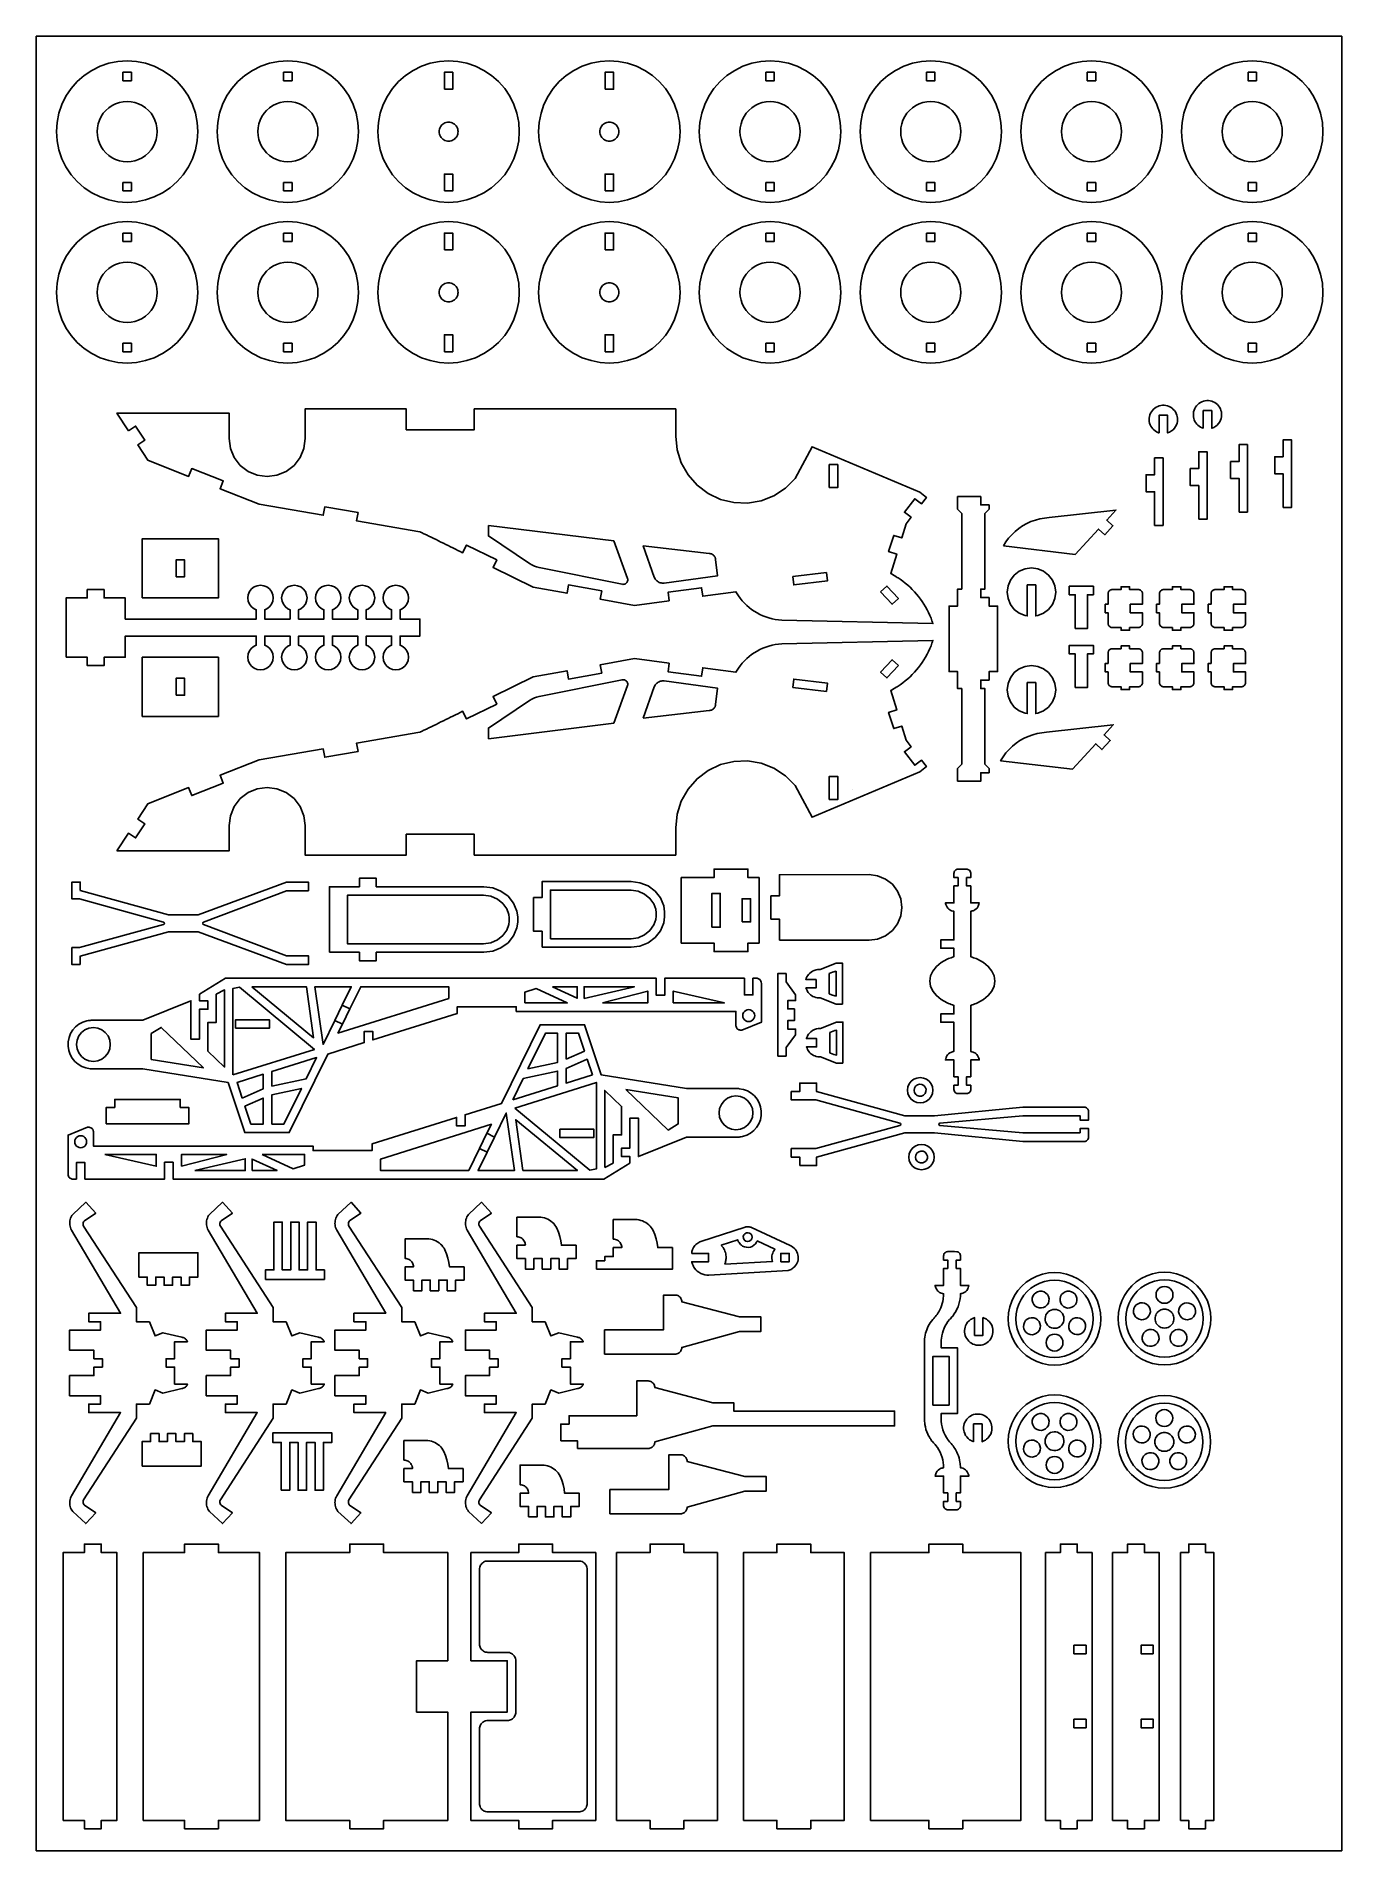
# Model space of a CAD drawing. Extents: x -160 to 304, y -193 to 452.
import ezdxf

# ---------------------------------------------------------------- set-up
doc = ezdxf.new("R2010")
doc.units = 0
doc.header["$MEASUREMENT"] = 0
doc.layers.get('0').update_dxf_attribs({"linetype": 'CONTINUOUS'})
doc.layers.add('ENGRAVE', color=1, linetype='CONTINUOUS')
doc.layers.add('LAYER_1', color=18, linetype='CONTINUOUS')

msp = doc.modelspace()

# ---------------------------------------------------------------- linework, layer by layer
msp.add_lwpolyline([(-160.27, -193.09), (-160.27, 452.13), (303.91, 452.13), (303.91, -193.09)], close=True)
at = {"layer": 'ENGRAVE'}
for points in [[(0.48, 278.22), (0.48, 274.45), (15.1, 264.66), (15.98, 264.13), (16.9, 263.69), (17.54, 263.45), (18.53, 263.17), (48.01, 257.28), (48.32, 257.24), (48.62, 257.26), (48.92, 257.34), (49.21, 257.47), (49.46, 257.65), (49.67, 257.87), (49.85, 258.13), (49.96, 258.41), (50.03, 258.72), (50.04, 259.03), (49.99, 259.33), (45.05, 272.69)], [(59.82, 259.11), (59.63, 259.42), (59.47, 259.75), (55.54, 270.96), (78.98, 268.19), (79.26, 268.17), (79.55, 268.12), (79.82, 268.04), (80.08, 267.92), (80.32, 267.77), (80.55, 267.59), (80.75, 267.39), (80.92, 267.16), (81.07, 266.91), (81.18, 266.65), (81.26, 266.37), (81.3, 266.09), (81.9, 260.22), (63.01, 257.69), (62.65, 257.66), (62.28, 257.68), (61.92, 257.73), (61.56, 257.82), (61.22, 257.95), (60.89, 258.12), (60.58, 258.32), (60.3, 258.55), (60.05, 258.82)], [(0.48, 202.35), (45.05, 207.88), (49.99, 221.24), (50.04, 221.55), (50.03, 221.86), (49.96, 222.16), (49.85, 222.44), (49.67, 222.7), (49.46, 222.92), (49.21, 223.1), (48.92, 223.23), (48.62, 223.31), (48.32, 223.33), (48.01, 223.29), (18.53, 217.4), (17.54, 217.12), (16.9, 216.88), (15.98, 216.44), (15.1, 215.91), (0.48, 206.12)], [(55.54, 209.61), (78.98, 212.38), (79.26, 212.4), (79.55, 212.45), (79.82, 212.54), (80.08, 212.65), (80.32, 212.8), (80.55, 212.98), (80.75, 213.19), (80.92, 213.41), (81.07, 213.66), (81.18, 213.92), (81.26, 214.2), (81.3, 214.48), (81.9, 220.35), (63.01, 222.88), (62.65, 222.91), (62.28, 222.9), (61.92, 222.84), (61.56, 222.75), (61.22, 222.62), (60.89, 222.45), (60.58, 222.25), (60.3, 222.02), (60.05, 221.75), (59.82, 221.46), (59.63, 221.15), (59.47, 220.82)], [(-99.27, 91.29), (-99.27, 101.46), (-96.25, 101.46), (-96.25, 111.45), (-93.34, 113.04), (-93.34, 85.59)], [(-90.33, 82.79), (-90.33, 113.56), (-88.06, 113.95), (-61.37, 91.87)], [(-83.57, 114.14), (-64.21, 114.14), (-61.68, 96.03)], [(-119.43, 88.29), (-100.82, 85.29), (-115.82, 99.7), (-119.43, 97.5)], [(9.92, 71.02), (38.89, 80.11), (38.89, 49.34), (36.61, 48.95)], [(49.38, 77.61), (64.38, 63.19), (67.99, 65.39), (67.99, 74.61)], [(41.89, 49.85), (41.89, 77.3), (47.82, 71.61), (47.82, 61.43), (44.81, 61.43), (44.81, 51.45)], [(12.77, 48.76), (10.23, 66.86), (32.12, 48.76)], [(194.92, -15.86), (196.53, -16.65), (198.24, -17.23), (200, -17.58), (201.79, -17.7), (203.59, -17.58), (205.35, -17.23), (207.05, -16.65), (208.67, -15.86), (210.16, -14.86), (211.52, -13.67), (212.7, -12.32), (213.7, -10.83), (214.5, -9.21), (215.07, -7.51), (215.42, -5.75), (215.54, -3.95), (215.42, -2.16), (215.07, -0.39), (214.5, 1.31), (213.7, 2.92), (212.7, 4.42), (211.52, 5.77), (210.16, 6.96), (208.67, 7.95), (207.05, 8.75), (205.35, 9.33), (203.59, 9.68), (201.79, 9.8), (200, 9.68), (198.24, 9.33), (196.53, 8.75), (194.92, 7.95), (193.42, 6.96), (192.07, 5.77), (190.89, 4.42), (189.89, 2.92), (189.09, 1.31), (188.51, -0.39), (188.16, -2.16), (188.05, -3.95), (188.16, -5.75), (188.51, -7.51), (189.09, -9.21), (189.89, -10.83), (190.89, -12.32), (192.07, -13.67), (193.42, -14.86)], [(232.53, -14.78), (231.17, -13.59), (229.99, -12.24), (228.99, -10.75), (228.19, -9.13), (227.62, -7.43), (227.27, -5.67), (227.15, -3.87), (227.27, -2.08), (227.62, -0.31), (228.19, 1.39), (228.99, 3), (229.99, 4.5), (231.17, 5.85), (232.53, 7.03), (234.02, 8.03), (235.63, 8.83), (237.34, 9.41), (239.1, 9.76), (240.9, 9.88), (242.69, 9.76), (244.45, 9.41), (246.16, 8.83), (247.77, 8.03), (249.27, 7.03), (250.62, 5.85), (251.8, 4.5), (252.8, 3), (253.6, 1.39), (254.18, -0.31), (254.53, -2.08), (254.64, -3.87), (254.53, -5.67), (254.18, -7.43), (253.6, -9.13), (252.8, -10.75), (251.8, -12.24), (250.62, -13.59), (249.27, -14.78), (247.77, -15.78), (246.16, -16.57), (244.45, -17.15), (242.69, -17.5), (240.9, -17.62), (239.1, -17.5), (237.34, -17.15), (235.63, -16.57), (234.02, -15.78)], [(193.42, -58.37), (194.92, -59.37), (196.53, -60.17), (198.24, -60.75), (200, -61.1), (201.79, -61.21), (203.59, -61.1), (205.35, -60.75), (207.05, -60.17), (208.67, -59.37), (210.16, -58.37), (211.52, -57.19), (212.7, -55.84), (213.7, -54.34), (214.5, -52.73), (215.07, -51.02), (215.42, -49.26), (215.54, -47.47), (215.42, -45.67), (215.07, -43.91), (214.5, -42.2), (213.7, -40.59), (212.7, -39.1), (211.52, -37.74), (210.16, -36.56), (208.67, -35.56), (207.05, -34.76), (205.35, -34.19), (203.59, -33.84), (201.79, -33.72), (200, -33.84), (198.24, -34.19), (196.53, -34.76), (194.92, -35.56), (193.42, -36.56), (192.07, -37.74), (190.89, -39.1), (189.89, -40.59), (189.09, -42.2), (188.51, -43.91), (188.16, -45.67), (188.05, -47.47), (188.16, -49.26), (188.51, -51.02), (189.09, -52.73), (189.89, -54.34), (190.89, -55.84), (192.07, -57.19)], [(233.95, -59.61), (232.46, -58.61), (231.1, -57.42), (229.92, -56.07), (228.92, -54.58), (228.12, -52.96), (227.55, -51.26), (227.19, -49.5), (227.08, -47.7), (227.19, -45.91), (227.55, -44.14), (228.12, -42.44), (228.92, -40.83), (229.92, -39.33), (231.1, -37.98), (232.46, -36.8), (233.95, -35.8), (235.56, -35), (237.27, -34.42), (239.03, -34.07), (240.83, -33.95), (242.62, -34.07), (244.38, -34.42), (246.09, -35), (247.7, -35.8), (249.19, -36.8), (250.55, -37.98), (251.73, -39.33), (252.73, -40.83), (253.53, -42.44), (254.1, -44.14), (254.46, -45.91), (254.57, -47.7), (254.46, -49.5), (254.1, -51.26), (253.53, -52.96), (252.73, -54.58), (251.73, -56.07), (250.55, -57.42), (249.19, -58.61), (247.7, -59.61), (246.09, -60.4), (244.38, -60.98), (242.62, -61.33), (240.83, -61.45), (239.03, -61.33), (237.27, -60.98), (235.56, -60.4)], [(-0.49, -179.18), (-0.1, -179.25), (0.29, -179.28), (32.63, -179.28), (33.02, -179.25), (33.41, -179.18), (33.78, -179.05), (34.13, -178.88), (34.46, -178.66), (34.75, -178.4), (35.01, -178.1), (35.23, -177.78), (35.41, -177.42), (35.53, -177.05), (35.61, -176.67), (35.64, -176.27), (35.64, -93.08), (35.61, -92.69), (35.53, -92.3), (35.41, -91.93), (35.23, -91.58), (35.01, -91.25), (34.75, -90.95), (34.46, -90.69), (34.13, -90.48), (33.78, -90.3), (33.41, -90.17), (33.02, -90.1), (32.63, -90.07), (0.29, -90.07), (-0.1, -90.1), (-0.49, -90.17), (-0.86, -90.3), (-1.21, -90.48), (-1.54, -90.69), (-1.84, -90.95), (-2.1, -91.25), (-2.31, -91.58), (-2.49, -91.93), (-2.61, -92.3), (-2.69, -92.69), (-2.72, -93.08), (-2.72, -119.55), (-2.69, -119.94), (-2.61, -120.33), (-2.49, -120.7), (-2.31, -121.05), (-2.1, -121.38), (-1.84, -121.67), (-1.54, -121.93), (-1.21, -122.15), (-0.86, -122.33), (-0.49, -122.45), (-0.1, -122.53), (0.29, -122.56), (7.22, -122.56), (7.61, -122.58), (8, -122.66), (8.37, -122.78), (8.73, -122.96), (9.05, -123.18), (9.35, -123.44), (9.61, -123.73), (9.83, -124.06), (10, -124.41), (10.13, -124.79), (10.2, -125.17), (10.23, -125.56), (10.23, -143.79), (10.2, -144.18), (10.13, -144.57), (10, -144.94), (9.83, -145.29), (9.61, -145.62), (9.35, -145.92), (9.05, -146.18), (8.73, -146.39), (8.37, -146.57), (8, -146.69), (7.61, -146.77), (7.22, -146.8), (0.29, -146.8), (-0.1, -146.82), (-0.49, -146.9), (-0.86, -147.03), (-1.21, -147.2), (-1.54, -147.42), (-1.84, -147.68), (-2.1, -147.97), (-2.31, -148.3), (-2.49, -148.65), (-2.61, -149.03), (-2.69, -149.41), (-2.72, -149.8), (-2.72, -176.27), (-2.69, -176.67), (-2.61, -177.05), (-2.49, -177.42), (-2.31, -177.78), (-2.1, -178.1), (-1.84, -178.4), (-1.54, -178.66), (-1.21, -178.88), (-0.86, -179.05)]]:
    msp.add_lwpolyline(points, close=True, dxfattribs=at)
for points in [[(-51.47, 107.59), (-48.27, 114.14), (-61.18, 114.14), (-58.31, 93.66), (-54.12, 102.19)], [(-51.42, 100.87), (-52.99, 97.66), (-13.61, 110.02), (-13.61, 114.14), (-44.92, 114.14), (-48.78, 106.27)], [(-0.02, 62.03), (1.55, 65.23), (-37.83, 52.88), (-37.83, 48.76), (-6.52, 48.76), (-2.67, 56.63)], [(2.68, 60.71), (6.86, 69.24), (9.73, 48.76), (-3.17, 48.76), (0.03, 55.31)]]:
    msp.add_lwpolyline(points, dxfattribs=at)
at = {"layer": 'LAYER_1'}
for points in [[(-149.74, 405.65), (-147.91, 402.91), (-145.74, 400.44), (-143.27, 398.27), (-140.53, 396.44), (-137.58, 394.99), (-134.47, 393.93), (-131.24, 393.29), (-127.96, 393.07), (-124.68, 393.29), (-121.45, 393.93), (-118.33, 394.99), (-115.38, 396.44), (-112.65, 398.27), (-110.17, 400.44), (-108.01, 402.91), (-106.18, 405.65), (-104.72, 408.6), (-103.67, 411.71), (-103.02, 414.94), (-102.81, 418.22), (-103.02, 421.5), (-103.67, 424.73), (-104.72, 427.85), (-106.18, 430.8), (-108.01, 433.53), (-110.17, 436), (-112.65, 438.17), (-115.38, 440), (-118.33, 441.46), (-121.45, 442.51), (-124.68, 443.15), (-127.96, 443.37), (-131.24, 443.15), (-134.47, 442.51), (-137.58, 441.46), (-140.53, 440), (-143.27, 438.17), (-145.74, 436), (-147.91, 433.53), (-149.74, 430.8), (-151.19, 427.85), (-152.25, 424.73), (-152.89, 421.5), (-153.11, 418.22), (-152.89, 414.94), (-152.25, 411.71), (-151.19, 408.6)], [(-129.46, 439.32), (-126.46, 439.32), (-126.46, 436.32), (-129.46, 436.32)], [(-92.59, 405.65), (-90.76, 402.91), (-88.59, 400.44), (-86.12, 398.27), (-83.38, 396.44), (-80.43, 394.99), (-77.32, 393.93), (-74.09, 393.29), (-70.81, 393.07), (-67.53, 393.29), (-64.3, 393.93), (-61.18, 394.99), (-58.23, 396.44), (-55.5, 398.27), (-53.03, 400.44), (-50.86, 402.91), (-49.03, 405.65), (-47.57, 408.6), (-46.52, 411.71), (-45.88, 414.94), (-45.66, 418.22), (-45.88, 421.5), (-46.52, 424.73), (-47.57, 427.85), (-49.03, 430.8), (-50.86, 433.53), (-53.03, 436), (-55.5, 438.17), (-58.23, 440), (-61.18, 441.46), (-64.3, 442.51), (-67.53, 443.15), (-70.81, 443.37), (-74.09, 443.15), (-77.32, 442.51), (-80.43, 441.46), (-83.38, 440), (-86.12, 438.17), (-88.59, 436), (-90.76, 433.53), (-92.59, 430.8), (-94.04, 427.85), (-95.1, 424.73), (-95.74, 421.5), (-95.96, 418.22), (-95.74, 414.94), (-95.1, 411.71), (-94.04, 408.6)], [(-72.31, 439.32), (-69.31, 439.32), (-69.31, 436.32), (-72.31, 436.32)], [(-35.44, 405.65), (-33.61, 402.91), (-31.44, 400.44), (-28.97, 398.27), (-26.23, 396.44), (-23.28, 394.99), (-20.17, 393.93), (-16.94, 393.29), (-13.66, 393.07), (-10.38, 393.29), (-7.15, 393.93), (-4.04, 394.99), (-1.08, 396.44), (1.65, 398.27), (4.12, 400.44), (6.29, 402.91), (8.12, 405.65), (9.57, 408.6), (10.63, 411.71), (11.27, 414.94), (11.49, 418.22), (11.27, 421.5), (10.63, 424.73), (9.57, 427.85), (8.12, 430.8), (6.29, 433.53), (4.12, 436), (1.65, 438.17), (-1.08, 440), (-4.04, 441.46), (-7.15, 442.51), (-10.38, 443.15), (-13.66, 443.37), (-16.94, 443.15), (-20.17, 442.51), (-23.28, 441.46), (-26.23, 440), (-28.97, 438.17), (-31.44, 436), (-33.61, 433.53), (-35.44, 430.8), (-36.89, 427.85), (-37.95, 424.73), (-38.59, 421.5), (-38.81, 418.22), (-38.59, 414.94), (-37.95, 411.71), (-36.89, 408.6)], [(-15.16, 433.31), (-15.16, 439.32), (-12.16, 439.32), (-12.16, 433.31)], [(21.71, 405.65), (23.54, 402.91), (25.71, 400.44), (28.18, 398.27), (30.92, 396.44), (33.87, 394.99), (36.98, 393.93), (40.21, 393.29), (43.49, 393.07), (46.77, 393.29), (50, 393.93), (53.11, 394.99), (56.06, 396.44), (58.8, 398.27), (61.27, 400.44), (63.44, 402.91), (65.27, 405.65), (66.72, 408.6), (67.78, 411.71), (68.42, 414.94), (68.64, 418.22), (68.42, 421.5), (67.78, 424.73), (66.72, 427.85), (65.27, 430.8), (63.44, 433.53), (61.27, 436), (58.8, 438.17), (56.06, 440), (53.11, 441.46), (50, 442.51), (46.77, 443.15), (43.49, 443.37), (40.21, 443.15), (36.98, 442.51), (33.87, 441.46), (30.92, 440), (28.18, 438.17), (25.71, 436), (23.54, 433.53), (21.71, 430.8), (20.26, 427.85), (19.2, 424.73), (18.56, 421.5), (18.34, 418.22), (18.56, 414.94), (19.2, 411.71), (20.26, 408.6)], [(41.99, 433.31), (41.99, 439.32), (44.99, 439.32), (44.99, 433.31)], [(78.86, 405.65), (80.69, 402.91), (82.86, 400.44), (85.33, 398.27), (88.06, 396.44), (91.02, 394.99), (94.13, 393.93), (97.36, 393.29), (100.64, 393.07), (103.92, 393.29), (107.15, 393.93), (110.26, 394.99), (113.21, 396.44), (115.95, 398.27), (118.42, 400.44), (120.59, 402.91), (122.42, 405.65), (123.87, 408.6), (124.93, 411.71), (125.57, 414.94), (125.79, 418.22), (125.57, 421.5), (124.93, 424.73), (123.87, 427.85), (122.42, 430.8), (120.59, 433.53), (118.42, 436), (115.95, 438.17), (113.21, 440), (110.26, 441.46), (107.15, 442.51), (103.92, 443.15), (100.64, 443.37), (97.36, 443.15), (94.13, 442.51), (91.02, 441.46), (88.06, 440), (85.33, 438.17), (82.86, 436), (80.69, 433.53), (78.86, 430.8), (77.41, 427.85), (76.35, 424.73), (75.71, 421.5), (75.49, 418.22), (75.71, 414.94), (76.35, 411.71), (77.41, 408.6)], [(99.14, 439.32), (102.14, 439.32), (102.14, 436.32), (99.14, 436.32)], [(137.84, 402.91), (140.01, 400.44), (142.48, 398.27), (145.21, 396.44), (148.16, 394.99), (151.28, 393.93), (154.51, 393.29), (157.79, 393.07), (161.07, 393.29), (164.3, 393.93), (167.41, 394.99), (170.36, 396.44), (173.1, 398.27), (175.57, 400.44), (177.74, 402.91), (179.57, 405.65), (181.02, 408.6), (182.08, 411.71), (182.72, 414.94), (182.94, 418.22), (182.72, 421.5), (182.08, 424.73), (181.02, 427.85), (179.57, 430.8), (177.74, 433.53), (175.57, 436), (173.1, 438.17), (170.36, 440), (167.41, 441.46), (164.3, 442.51), (161.07, 443.15), (157.79, 443.37), (154.51, 443.15), (151.28, 442.51), (148.16, 441.46), (145.21, 440), (142.48, 438.17), (140.01, 436), (137.84, 433.53), (136.01, 430.8), (134.55, 427.85), (133.5, 424.73), (132.86, 421.5), (132.64, 418.22), (132.86, 414.94), (133.5, 411.71), (134.55, 408.6), (136.01, 405.65)], [(156.29, 439.32), (159.29, 439.32), (159.29, 436.32), (156.29, 436.32)], [(194.99, 402.91), (197.15, 400.44), (199.63, 398.27), (202.36, 396.44), (205.31, 394.99), (208.43, 393.93), (211.66, 393.29), (214.94, 393.07), (218.22, 393.29), (221.45, 393.93), (224.56, 394.99), (227.51, 396.44), (230.25, 398.27), (232.72, 400.44), (234.89, 402.91), (236.72, 405.65), (238.17, 408.6), (239.23, 411.71), (239.87, 414.94), (240.09, 418.22), (239.87, 421.5), (239.23, 424.73), (238.17, 427.85), (236.72, 430.8), (234.89, 433.53), (232.72, 436), (230.25, 438.17), (227.51, 440), (224.56, 441.46), (221.45, 442.51), (218.22, 443.15), (214.94, 443.37), (211.66, 443.15), (208.43, 442.51), (205.31, 441.46), (202.36, 440), (199.63, 438.17), (197.15, 436), (194.99, 433.53), (193.16, 430.8), (191.7, 427.85), (190.65, 424.73), (190, 421.5), (189.79, 418.22), (190, 414.94), (190.65, 411.71), (191.7, 408.6), (193.16, 405.65)], [(213.44, 439.32), (216.44, 439.32), (216.44, 436.32), (213.44, 436.32)], [(252.14, 402.91), (254.3, 400.44), (256.78, 398.27), (259.51, 396.44), (262.46, 394.99), (265.58, 393.93), (268.8, 393.29), (272.09, 393.07), (275.37, 393.29), (278.6, 393.93), (281.71, 394.99), (284.66, 396.44), (287.4, 398.27), (289.87, 400.44), (292.04, 402.91), (293.87, 405.65), (295.32, 408.6), (296.38, 411.71), (297.02, 414.94), (297.24, 418.22), (297.02, 421.5), (296.38, 424.73), (295.32, 427.85), (293.87, 430.8), (292.04, 433.53), (289.87, 436), (287.4, 438.17), (284.66, 440), (281.71, 441.46), (278.6, 442.51), (275.37, 443.15), (272.09, 443.37), (268.8, 443.15), (265.58, 442.51), (262.46, 441.46), (259.51, 440), (256.78, 438.17), (254.3, 436), (252.14, 433.53), (250.31, 430.8), (248.85, 427.85), (247.8, 424.73), (247.15, 421.5), (246.94, 418.22), (247.15, 414.94), (247.8, 411.71), (248.85, 408.6), (250.31, 405.65)], [(270.59, 439.32), (273.59, 439.32), (273.59, 436.32), (270.59, 436.32)], [(-137.84, 414.13), (-137.22, 412.87), (-136.44, 411.71), (-135.52, 410.66), (-134.47, 409.74), (-133.3, 408.96), (-132.05, 408.34), (-130.73, 407.89), (-129.35, 407.62), (-127.96, 407.53), (-126.56, 407.62), (-125.19, 407.89), (-123.87, 408.34), (-122.61, 408.96), (-121.45, 409.74), (-120.4, 410.66), (-119.47, 411.71), (-118.7, 412.87), (-118.08, 414.13), (-117.63, 415.45), (-117.36, 416.83), (-117.26, 418.22), (-117.36, 419.62), (-117.63, 420.99), (-118.08, 422.31), (-118.7, 423.57), (-119.47, 424.73), (-120.4, 425.78), (-121.45, 426.71), (-122.61, 427.48), (-123.87, 428.1), (-125.19, 428.55), (-126.56, 428.82), (-127.96, 428.92), (-129.35, 428.82), (-130.73, 428.55), (-132.05, 428.1), (-133.3, 427.48), (-134.47, 426.71), (-135.52, 425.78), (-136.44, 424.73), (-137.22, 423.57), (-137.84, 422.31), (-138.29, 420.99), (-138.56, 419.62), (-138.65, 418.22), (-138.56, 416.83), (-138.29, 415.45)], [(-80.69, 414.13), (-80.07, 412.87), (-79.29, 411.71), (-78.37, 410.66), (-77.32, 409.74), (-76.16, 408.96), (-74.9, 408.34), (-73.58, 407.89), (-72.2, 407.62), (-70.81, 407.53), (-69.41, 407.62), (-68.04, 407.89), (-66.72, 408.34), (-65.46, 408.96), (-64.3, 409.74), (-63.25, 410.66), (-62.32, 411.71), (-61.55, 412.87), (-60.93, 414.13), (-60.48, 415.45), (-60.21, 416.83), (-60.11, 418.22), (-60.21, 419.62), (-60.48, 420.99), (-60.93, 422.31), (-61.55, 423.57), (-62.32, 424.73), (-63.25, 425.78), (-64.3, 426.71), (-65.46, 427.48), (-66.72, 428.1), (-68.04, 428.55), (-69.41, 428.82), (-70.81, 428.92), (-72.2, 428.82), (-73.58, 428.55), (-74.9, 428.1), (-76.16, 427.48), (-77.32, 426.71), (-78.37, 425.78), (-79.29, 424.73), (-80.07, 423.57), (-80.69, 422.31), (-81.14, 420.99), (-81.41, 419.62), (-81.5, 418.22), (-81.41, 416.83), (-81.14, 415.45)], [(90.76, 414.13), (91.38, 412.87), (92.16, 411.71), (93.08, 410.66), (94.13, 409.74), (95.29, 408.96), (96.55, 408.34), (97.87, 407.89), (99.24, 407.62), (100.64, 407.53), (102.04, 407.62), (103.41, 407.89), (104.73, 408.34), (105.99, 408.96), (107.15, 409.74), (108.2, 410.66), (109.12, 411.71), (109.9, 412.87), (110.52, 414.13), (110.97, 415.45), (111.24, 416.83), (111.33, 418.22), (111.24, 419.62), (110.97, 420.99), (110.52, 422.31), (109.9, 423.57), (109.12, 424.73), (108.2, 425.78), (107.15, 426.71), (105.99, 427.48), (104.73, 428.1), (103.41, 428.55), (102.04, 428.82), (100.64, 428.92), (99.24, 428.82), (97.87, 428.55), (96.55, 428.1), (95.29, 427.48), (94.13, 426.71), (93.08, 425.78), (92.16, 424.73), (91.38, 423.57), (90.76, 422.31), (90.31, 420.99), (90.04, 419.62), (89.95, 418.22), (90.04, 416.83), (90.31, 415.45)], [(148.53, 412.87), (149.3, 411.71), (150.23, 410.66), (151.28, 409.74), (152.44, 408.96), (153.7, 408.34), (155.02, 407.89), (156.39, 407.62), (157.79, 407.53), (159.18, 407.62), (160.56, 407.89), (161.88, 408.34), (163.14, 408.96), (164.3, 409.74), (165.35, 410.66), (166.27, 411.71), (167.05, 412.87), (167.67, 414.13), (168.12, 415.45), (168.39, 416.83), (168.48, 418.22), (168.39, 419.62), (168.12, 420.99), (167.67, 422.31), (167.05, 423.57), (166.27, 424.73), (165.35, 425.78), (164.3, 426.71), (163.14, 427.48), (161.88, 428.1), (160.56, 428.55), (159.18, 428.82), (157.79, 428.92), (156.39, 428.82), (155.02, 428.55), (153.7, 428.1), (152.44, 427.48), (151.28, 426.71), (150.23, 425.78), (149.3, 424.73), (148.53, 423.57), (147.91, 422.31), (147.46, 420.99), (147.19, 419.62), (147.09, 418.22), (147.19, 416.83), (147.46, 415.45), (147.91, 414.13)], [(205.68, 412.87), (206.45, 411.71), (207.38, 410.66), (208.43, 409.74), (209.59, 408.96), (210.85, 408.34), (212.17, 407.89), (213.54, 407.62), (214.94, 407.53), (216.33, 407.62), (217.71, 407.89), (219.03, 408.34), (220.28, 408.96), (221.45, 409.74), (222.5, 410.66), (223.42, 411.71), (224.2, 412.87), (224.82, 414.13), (225.27, 415.45), (225.54, 416.83), (225.63, 418.22), (225.54, 419.62), (225.27, 420.99), (224.82, 422.31), (224.2, 423.57), (223.42, 424.73), (222.5, 425.78), (221.45, 426.71), (220.28, 427.48), (219.03, 428.1), (217.71, 428.55), (216.33, 428.82), (214.94, 428.92), (213.54, 428.82), (212.17, 428.55), (210.85, 428.1), (209.59, 427.48), (208.43, 426.71), (207.38, 425.78), (206.45, 424.73), (205.68, 423.57), (205.06, 422.31), (204.61, 420.99), (204.34, 419.62), (204.24, 418.22), (204.34, 416.83), (204.61, 415.45), (205.06, 414.13)], [(263.6, 411.71), (264.52, 410.66), (265.58, 409.74), (266.74, 408.96), (267.99, 408.34), (269.32, 407.89), (270.69, 407.62), (272.09, 407.53), (273.48, 407.62), (274.85, 407.89), (276.18, 408.34), (277.43, 408.96), (278.6, 409.74), (279.65, 410.66), (280.57, 411.71), (281.35, 412.87), (281.97, 414.13), (282.42, 415.45), (282.69, 416.83), (282.78, 418.22), (282.69, 419.62), (282.42, 420.99), (281.97, 422.31), (281.35, 423.57), (280.57, 424.73), (279.65, 425.78), (278.6, 426.71), (277.43, 427.48), (276.18, 428.1), (274.85, 428.55), (273.48, 428.82), (272.09, 428.92), (270.69, 428.82), (269.32, 428.55), (267.99, 428.1), (266.74, 427.48), (265.58, 426.71), (264.52, 425.78), (263.6, 424.73), (262.83, 423.57), (262.21, 422.31), (261.76, 420.99), (261.48, 419.62), (261.39, 418.22), (261.48, 416.83), (261.76, 415.45), (262.21, 414.13), (262.83, 412.87)], [(-16.76, 416.94), (-16.57, 416.54), (-16.32, 416.18), (-16.04, 415.85), (-15.7, 415.56), (-15.34, 415.31), (-14.95, 415.12), (-14.53, 414.98), (-14.1, 414.89), (-13.66, 414.86), (-13.22, 414.89), (-12.79, 414.98), (-12.37, 415.12), (-11.98, 415.31), (-11.61, 415.56), (-11.28, 415.85), (-10.99, 416.18), (-10.75, 416.54), (-10.55, 416.94), (-10.41, 417.35), (-10.33, 417.78), (-10.3, 418.22), (-10.33, 418.66), (-10.41, 419.09), (-10.55, 419.51), (-10.75, 419.9), (-10.99, 420.27), (-11.28, 420.6), (-11.61, 420.89), (-11.98, 421.13), (-12.37, 421.33), (-12.79, 421.47), (-13.22, 421.55), (-13.66, 421.58), (-14.1, 421.55), (-14.53, 421.47), (-14.95, 421.33), (-15.34, 421.13), (-15.7, 420.89), (-16.04, 420.6), (-16.32, 420.27), (-16.57, 419.9), (-16.76, 419.51), (-16.9, 419.09), (-16.99, 418.66), (-17.02, 418.22), (-16.99, 417.78), (-16.9, 417.35)], [(40.39, 416.94), (40.58, 416.54), (40.82, 416.18), (41.11, 415.85), (41.44, 415.56), (41.81, 415.31), (42.2, 415.12), (42.62, 414.98), (43.05, 414.89), (43.49, 414.86), (43.93, 414.89), (44.36, 414.98), (44.78, 415.12), (45.17, 415.31), (45.54, 415.56), (45.87, 415.85), (46.16, 416.18), (46.4, 416.54), (46.59, 416.94), (46.74, 417.35), (46.82, 417.78), (46.85, 418.22), (46.82, 418.66), (46.74, 419.09), (46.59, 419.51), (46.4, 419.9), (46.16, 420.27), (45.87, 420.6), (45.54, 420.89), (45.17, 421.13), (44.78, 421.33), (44.36, 421.47), (43.93, 421.55), (43.49, 421.58), (43.05, 421.55), (42.62, 421.47), (42.2, 421.33), (41.81, 421.13), (41.44, 420.89), (41.11, 420.6), (40.82, 420.27), (40.58, 419.9), (40.39, 419.51), (40.24, 419.09), (40.16, 418.66), (40.13, 418.22), (40.16, 417.78), (40.24, 417.35)], [(-129.46, 397.12), (-126.46, 397.12), (-126.46, 400.12), (-129.46, 400.12)], [(-72.31, 397.12), (-69.31, 397.12), (-69.31, 400.12), (-72.31, 400.12)], [(-15.16, 397.12), (-12.16, 397.12), (-12.16, 403.13), (-15.16, 403.13)], [(41.99, 397.12), (44.99, 397.12), (44.99, 403.13), (41.99, 403.13)], [(99.14, 397.12), (102.14, 397.12), (102.14, 400.12), (99.14, 400.12)], [(156.29, 397.12), (159.29, 397.12), (159.29, 400.12), (156.29, 400.12)], [(213.44, 397.12), (216.44, 397.12), (216.44, 400.12), (213.44, 400.12)], [(270.59, 397.12), (273.59, 397.12), (273.59, 400.12), (270.59, 400.12)], [(-149.74, 348.5), (-147.91, 345.76), (-145.74, 343.29), (-143.27, 341.12), (-140.53, 339.29), (-137.58, 337.84), (-134.47, 336.78), (-131.24, 336.14), (-127.96, 335.92), (-124.68, 336.14), (-121.45, 336.78), (-118.33, 337.84), (-115.38, 339.29), (-112.65, 341.12), (-110.17, 343.29), (-108.01, 345.76), (-106.18, 348.5), (-104.72, 351.45), (-103.67, 354.56), (-103.02, 357.79), (-102.81, 361.07), (-103.02, 364.36), (-103.67, 367.58), (-104.72, 370.7), (-106.18, 373.65), (-108.01, 376.38), (-110.17, 378.86), (-112.65, 381.02), (-115.38, 382.85), (-118.33, 384.31), (-121.45, 385.36), (-124.68, 386.01), (-127.96, 386.22), (-131.24, 386.01), (-134.47, 385.36), (-137.58, 384.31), (-140.53, 382.85), (-143.27, 381.02), (-145.74, 378.86), (-147.91, 376.38), (-149.74, 373.65), (-151.19, 370.7), (-152.25, 367.58), (-152.89, 364.36), (-153.11, 361.07), (-152.89, 357.79), (-152.25, 354.56), (-151.19, 351.45)], [(-129.46, 382.17), (-126.46, 382.17), (-126.46, 379.17), (-129.46, 379.17)], [(-92.59, 348.5), (-90.76, 345.76), (-88.59, 343.29), (-86.12, 341.12), (-83.38, 339.29), (-80.43, 337.84), (-77.32, 336.78), (-74.09, 336.14), (-70.81, 335.92), (-67.53, 336.14), (-64.3, 336.78), (-61.18, 337.84), (-58.23, 339.29), (-55.5, 341.12), (-53.03, 343.29), (-50.86, 345.76), (-49.03, 348.5), (-47.57, 351.45), (-46.52, 354.56), (-45.88, 357.79), (-45.66, 361.07), (-45.88, 364.36), (-46.52, 367.58), (-47.57, 370.7), (-49.03, 373.65), (-50.86, 376.38), (-53.03, 378.86), (-55.5, 381.02), (-58.23, 382.85), (-61.18, 384.31), (-64.3, 385.36), (-67.53, 386.01), (-70.81, 386.22), (-74.09, 386.01), (-77.32, 385.36), (-80.43, 384.31), (-83.38, 382.85), (-86.12, 381.02), (-88.59, 378.86), (-90.76, 376.38), (-92.59, 373.65), (-94.04, 370.7), (-95.1, 367.58), (-95.74, 364.36), (-95.96, 361.07), (-95.74, 357.79), (-95.1, 354.56), (-94.04, 351.45)], [(-72.31, 382.17), (-69.31, 382.17), (-69.31, 379.17), (-72.31, 379.17)], [(-35.44, 348.5), (-33.61, 345.76), (-31.44, 343.29), (-28.97, 341.12), (-26.23, 339.29), (-23.28, 337.84), (-20.17, 336.78), (-16.94, 336.14), (-13.66, 335.92), (-10.38, 336.14), (-7.15, 336.78), (-4.04, 337.84), (-1.08, 339.29), (1.65, 341.12), (4.12, 343.29), (6.29, 345.76), (8.12, 348.5), (9.57, 351.45), (10.63, 354.56), (11.27, 357.79), (11.49, 361.07), (11.27, 364.36), (10.63, 367.58), (9.57, 370.7), (8.12, 373.65), (6.29, 376.38), (4.12, 378.86), (1.65, 381.02), (-1.08, 382.85), (-4.04, 384.31), (-7.15, 385.36), (-10.38, 386.01), (-13.66, 386.22), (-16.94, 386.01), (-20.17, 385.36), (-23.28, 384.31), (-26.23, 382.85), (-28.97, 381.02), (-31.44, 378.86), (-33.61, 376.38), (-35.44, 373.65), (-36.89, 370.7), (-37.95, 367.58), (-38.59, 364.36), (-38.81, 361.07), (-38.59, 357.79), (-37.95, 354.56), (-36.89, 351.45)], [(-15.16, 376.16), (-15.16, 382.17), (-12.16, 382.17), (-12.16, 376.16)], [(23.54, 345.76), (25.71, 343.29), (28.18, 341.12), (30.92, 339.29), (33.87, 337.84), (36.98, 336.78), (40.21, 336.14), (43.49, 335.92), (46.77, 336.14), (50, 336.78), (53.11, 337.84), (56.06, 339.29), (58.8, 341.12), (61.27, 343.29), (63.44, 345.76), (65.27, 348.5), (66.72, 351.45), (67.78, 354.56), (68.42, 357.79), (68.64, 361.07), (68.42, 364.36), (67.78, 367.58), (66.72, 370.7), (65.27, 373.65), (63.44, 376.38), (61.27, 378.86), (58.8, 381.02), (56.06, 382.85), (53.11, 384.31), (50, 385.36), (46.77, 386.01), (43.49, 386.22), (40.21, 386.01), (36.98, 385.36), (33.87, 384.31), (30.92, 382.85), (28.18, 381.02), (25.71, 378.86), (23.54, 376.38), (21.71, 373.65), (20.26, 370.7), (19.2, 367.58), (18.56, 364.36), (18.34, 361.07), (18.56, 357.79), (19.2, 354.56), (20.26, 351.45), (21.71, 348.5)], [(41.99, 376.16), (41.99, 382.17), (44.99, 382.17), (44.99, 376.16)], [(80.69, 345.76), (82.86, 343.29), (85.33, 341.12), (88.06, 339.29), (91.02, 337.84), (94.13, 336.78), (97.36, 336.14), (100.64, 335.92), (103.92, 336.14), (107.15, 336.78), (110.26, 337.84), (113.21, 339.29), (115.95, 341.12), (118.42, 343.29), (120.59, 345.76), (122.42, 348.5), (123.87, 351.45), (124.93, 354.56), (125.57, 357.79), (125.79, 361.07), (125.57, 364.36), (124.93, 367.58), (123.87, 370.7), (122.42, 373.65), (120.59, 376.38), (118.42, 378.86), (115.95, 381.02), (113.21, 382.85), (110.26, 384.31), (107.15, 385.36), (103.92, 386.01), (100.64, 386.22), (97.36, 386.01), (94.13, 385.36), (91.02, 384.31), (88.06, 382.85), (85.33, 381.02), (82.86, 378.86), (80.69, 376.38), (78.86, 373.65), (77.41, 370.7), (76.35, 367.58), (75.71, 364.36), (75.49, 361.07), (75.71, 357.79), (76.35, 354.56), (77.41, 351.45), (78.86, 348.5)], [(99.14, 382.17), (102.14, 382.17), (102.14, 379.17), (99.14, 379.17)], [(137.84, 345.76), (140.01, 343.29), (142.48, 341.12), (145.21, 339.29), (148.16, 337.84), (151.28, 336.78), (154.51, 336.14), (157.79, 335.92), (161.07, 336.14), (164.3, 336.78), (167.41, 337.84), (170.36, 339.29), (173.1, 341.12), (175.57, 343.29), (177.74, 345.76), (179.57, 348.5), (181.02, 351.45), (182.08, 354.56), (182.72, 357.79), (182.94, 361.07), (182.72, 364.36), (182.08, 367.58), (181.02, 370.7), (179.57, 373.65), (177.74, 376.38), (175.57, 378.86), (173.1, 381.02), (170.36, 382.85), (167.41, 384.31), (164.3, 385.36), (161.07, 386.01), (157.79, 386.22), (154.51, 386.01), (151.28, 385.36), (148.16, 384.31), (145.21, 382.85), (142.48, 381.02), (140.01, 378.86), (137.84, 376.38), (136.01, 373.65), (134.55, 370.7), (133.5, 367.58), (132.86, 364.36), (132.64, 361.07), (132.86, 357.79), (133.5, 354.56), (134.55, 351.45), (136.01, 348.5)], [(156.29, 382.17), (159.29, 382.17), (159.29, 379.17), (156.29, 379.17)], [(197.15, 343.29), (199.63, 341.12), (202.36, 339.29), (205.31, 337.84), (208.43, 336.78), (211.66, 336.14), (214.94, 335.92), (218.22, 336.14), (221.45, 336.78), (224.56, 337.84), (227.51, 339.29), (230.25, 341.12), (232.72, 343.29), (234.89, 345.76), (236.72, 348.5), (238.17, 351.45), (239.23, 354.56), (239.87, 357.79), (240.09, 361.07), (239.87, 364.36), (239.23, 367.58), (238.17, 370.7), (236.72, 373.65), (234.89, 376.38), (232.72, 378.86), (230.25, 381.02), (227.51, 382.85), (224.56, 384.31), (221.45, 385.36), (218.22, 386.01), (214.94, 386.22), (211.66, 386.01), (208.43, 385.36), (205.31, 384.31), (202.36, 382.85), (199.63, 381.02), (197.15, 378.86), (194.99, 376.38), (193.16, 373.65), (191.7, 370.7), (190.65, 367.58), (190, 364.36), (189.79, 361.07), (190, 357.79), (190.65, 354.56), (191.7, 351.45), (193.16, 348.5), (194.99, 345.76)], [(213.44, 379.17), (213.44, 382.17), (216.44, 382.17), (216.44, 379.17)], [(256.78, 341.12), (259.51, 339.29), (262.46, 337.84), (265.58, 336.78), (268.8, 336.14), (272.09, 335.92), (275.37, 336.14), (278.6, 336.78), (281.71, 337.84), (284.66, 339.29), (287.4, 341.12), (289.87, 343.29), (292.04, 345.76), (293.87, 348.5), (295.32, 351.45), (296.38, 354.56), (297.02, 357.79), (297.24, 361.07), (297.02, 364.36), (296.38, 367.58), (295.32, 370.7), (293.87, 373.65), (292.04, 376.38), (289.87, 378.86), (287.4, 381.02), (284.66, 382.85), (281.71, 384.31), (278.6, 385.36), (275.37, 386.01), (272.09, 386.22), (268.8, 386.01), (265.58, 385.36), (262.46, 384.31), (259.51, 382.85), (256.78, 381.02), (254.3, 378.86), (252.14, 376.38), (250.31, 373.65), (248.85, 370.7), (247.8, 367.58), (247.15, 364.36), (246.94, 361.07), (247.15, 357.79), (247.8, 354.56), (248.85, 351.45), (250.31, 348.5), (252.14, 345.76), (254.3, 343.29)], [(270.59, 382.17), (273.59, 382.17), (273.59, 379.17), (270.59, 379.17)], [(-137.84, 356.98), (-137.22, 355.73), (-136.44, 354.56), (-135.52, 353.51), (-134.47, 352.59), (-133.3, 351.81), (-132.05, 351.19), (-130.73, 350.74), (-129.35, 350.47), (-127.96, 350.38), (-126.56, 350.47), (-125.19, 350.74), (-123.87, 351.19), (-122.61, 351.81), (-121.45, 352.59), (-120.4, 353.51), (-119.47, 354.56), (-118.7, 355.73), (-118.08, 356.98), (-117.63, 358.3), (-117.36, 359.68), (-117.26, 361.07), (-117.36, 362.47), (-117.63, 363.84), (-118.08, 365.16), (-118.7, 366.42), (-119.47, 367.58), (-120.4, 368.63), (-121.45, 369.56), (-122.61, 370.33), (-123.87, 370.95), (-125.19, 371.4), (-126.56, 371.68), (-127.96, 371.77), (-129.35, 371.68), (-130.73, 371.4), (-132.05, 370.95), (-133.3, 370.33), (-134.47, 369.56), (-135.52, 368.63), (-136.44, 367.58), (-137.22, 366.42), (-137.84, 365.16), (-138.29, 363.84), (-138.56, 362.47), (-138.65, 361.07), (-138.56, 359.68), (-138.29, 358.3)], [(-80.69, 356.98), (-80.07, 355.73), (-79.29, 354.56), (-78.37, 353.51), (-77.32, 352.59), (-76.16, 351.81), (-74.9, 351.19), (-73.58, 350.74), (-72.2, 350.47), (-70.81, 350.38), (-69.41, 350.47), (-68.04, 350.74), (-66.72, 351.19), (-65.46, 351.81), (-64.3, 352.59), (-63.25, 353.51), (-62.32, 354.56), (-61.55, 355.73), (-60.93, 356.98), (-60.48, 358.3), (-60.21, 359.68), (-60.11, 361.07), (-60.21, 362.47), (-60.48, 363.84), (-60.93, 365.16), (-61.55, 366.42), (-62.32, 367.58), (-63.25, 368.63), (-64.3, 369.56), (-65.46, 370.33), (-66.72, 370.95), (-68.04, 371.4), (-69.41, 371.68), (-70.81, 371.77), (-72.2, 371.68), (-73.58, 371.4), (-74.9, 370.95), (-76.16, 370.33), (-77.32, 369.56), (-78.37, 368.63), (-79.29, 367.58), (-80.07, 366.42), (-80.69, 365.16), (-81.14, 363.84), (-81.41, 362.47), (-81.5, 361.07), (-81.41, 359.68), (-81.14, 358.3)], [(91.38, 355.73), (92.16, 354.56), (93.08, 353.51), (94.13, 352.59), (95.29, 351.81), (96.55, 351.19), (97.87, 350.74), (99.24, 350.47), (100.64, 350.38), (102.04, 350.47), (103.41, 350.74), (104.73, 351.19), (105.99, 351.81), (107.15, 352.59), (108.2, 353.51), (109.12, 354.56), (109.9, 355.73), (110.52, 356.98), (110.97, 358.3), (111.24, 359.68), (111.33, 361.07), (111.24, 362.47), (110.97, 363.84), (110.52, 365.16), (109.9, 366.42), (109.12, 367.58), (108.2, 368.63), (107.15, 369.56), (105.99, 370.33), (104.73, 370.95), (103.41, 371.4), (102.04, 371.68), (100.64, 371.77), (99.24, 371.68), (97.87, 371.4), (96.55, 370.95), (95.29, 370.33), (94.13, 369.56), (93.08, 368.63), (92.16, 367.58), (91.38, 366.42), (90.76, 365.16), (90.31, 363.84), (90.04, 362.47), (89.95, 361.07), (90.04, 359.68), (90.31, 358.3), (90.76, 356.98)], [(148.53, 355.73), (149.3, 354.56), (150.23, 353.51), (151.28, 352.59), (152.44, 351.81), (153.7, 351.19), (155.02, 350.74), (156.39, 350.47), (157.79, 350.38), (159.18, 350.47), (160.56, 350.74), (161.88, 351.19), (163.14, 351.81), (164.3, 352.59), (165.35, 353.51), (166.27, 354.56), (167.05, 355.73), (167.67, 356.98), (168.12, 358.3), (168.39, 359.68), (168.48, 361.07), (168.39, 362.47), (168.12, 363.84), (167.67, 365.16), (167.05, 366.42), (166.27, 367.58), (165.35, 368.63), (164.3, 369.56), (163.14, 370.33), (161.88, 370.95), (160.56, 371.4), (159.18, 371.68), (157.79, 371.77), (156.39, 371.68), (155.02, 371.4), (153.7, 370.95), (152.44, 370.33), (151.28, 369.56), (150.23, 368.63), (149.3, 367.58), (148.53, 366.42), (147.91, 365.16), (147.46, 363.84), (147.19, 362.47), (147.09, 361.07), (147.19, 359.68), (147.46, 358.3), (147.91, 356.98)], [(206.45, 354.56), (207.38, 353.51), (208.43, 352.59), (209.59, 351.81), (210.85, 351.19), (212.17, 350.74), (213.54, 350.47), (214.94, 350.38), (216.33, 350.47), (217.71, 350.74), (219.03, 351.19), (220.28, 351.81), (221.45, 352.59), (222.5, 353.51), (223.42, 354.56), (224.2, 355.73), (224.82, 356.98), (225.27, 358.3), (225.54, 359.68), (225.63, 361.07), (225.54, 362.47), (225.27, 363.84), (224.82, 365.16), (224.2, 366.42), (223.42, 367.58), (222.5, 368.63), (221.45, 369.56), (220.28, 370.33), (219.03, 370.95), (217.71, 371.4), (216.33, 371.68), (214.94, 371.77), (213.54, 371.68), (212.17, 371.4), (210.85, 370.95), (209.59, 370.33), (208.43, 369.56), (207.38, 368.63), (206.45, 367.58), (205.68, 366.42), (205.06, 365.16), (204.61, 363.84), (204.34, 362.47), (204.24, 361.07), (204.34, 359.68), (204.61, 358.3), (205.06, 356.98), (205.68, 355.73)], [(263.6, 354.56), (264.52, 353.51), (265.58, 352.59), (266.74, 351.81), (267.99, 351.19), (269.32, 350.74), (270.69, 350.47), (272.09, 350.38), (273.48, 350.47), (274.85, 350.74), (276.18, 351.19), (277.43, 351.81), (278.6, 352.59), (279.65, 353.51), (280.57, 354.56), (281.35, 355.73), (281.97, 356.98), (282.42, 358.3), (282.69, 359.68), (282.78, 361.07), (282.69, 362.47), (282.42, 363.84), (281.97, 365.16), (281.35, 366.42), (280.57, 367.58), (279.65, 368.63), (278.6, 369.56), (277.43, 370.33), (276.18, 370.95), (274.85, 371.4), (273.48, 371.68), (272.09, 371.77), (270.69, 371.68), (269.32, 371.4), (267.99, 370.95), (266.74, 370.33), (265.58, 369.56), (264.52, 368.63), (263.6, 367.58), (262.83, 366.42), (262.21, 365.16), (261.76, 363.84), (261.48, 362.47), (261.39, 361.07), (261.48, 359.68), (261.76, 358.3), (262.21, 356.98), (262.83, 355.73)], [(-16.57, 359.39), (-16.32, 359.03), (-16.04, 358.7), (-15.7, 358.41), (-15.34, 358.16), (-14.95, 357.97), (-14.53, 357.83), (-14.1, 357.74), (-13.66, 357.71), (-13.22, 357.74), (-12.79, 357.83), (-12.37, 357.97), (-11.98, 358.16), (-11.61, 358.41), (-11.28, 358.7), (-10.99, 359.03), (-10.75, 359.39), (-10.55, 359.79), (-10.41, 360.2), (-10.33, 360.63), (-10.3, 361.07), (-10.33, 361.51), (-10.41, 361.94), (-10.55, 362.36), (-10.75, 362.75), (-10.99, 363.12), (-11.28, 363.45), (-11.61, 363.74), (-11.98, 363.98), (-12.37, 364.18), (-12.79, 364.32), (-13.22, 364.4), (-13.66, 364.43), (-14.1, 364.4), (-14.53, 364.32), (-14.95, 364.18), (-15.34, 363.98), (-15.7, 363.74), (-16.04, 363.45), (-16.32, 363.12), (-16.57, 362.75), (-16.76, 362.36), (-16.9, 361.94), (-16.99, 361.51), (-17.02, 361.07), (-16.99, 360.63), (-16.9, 360.2), (-16.76, 359.79)], [(40.58, 359.39), (40.82, 359.03), (41.11, 358.7), (41.44, 358.41), (41.81, 358.16), (42.2, 357.97), (42.62, 357.83), (43.05, 357.74), (43.49, 357.71), (43.93, 357.74), (44.36, 357.83), (44.78, 357.97), (45.17, 358.16), (45.54, 358.41), (45.87, 358.7), (46.16, 359.03), (46.4, 359.39), (46.59, 359.79), (46.74, 360.2), (46.82, 360.63), (46.85, 361.07), (46.82, 361.51), (46.74, 361.94), (46.59, 362.36), (46.4, 362.75), (46.16, 363.12), (45.87, 363.45), (45.54, 363.74), (45.17, 363.98), (44.78, 364.18), (44.36, 364.32), (43.93, 364.4), (43.49, 364.43), (43.05, 364.4), (42.62, 364.32), (42.2, 364.18), (41.81, 363.98), (41.44, 363.74), (41.11, 363.45), (40.82, 363.12), (40.58, 362.75), (40.39, 362.36), (40.24, 361.94), (40.16, 361.51), (40.13, 361.07), (40.16, 360.63), (40.24, 360.2), (40.39, 359.79)], [(-129.46, 339.97), (-126.46, 339.97), (-126.46, 342.97), (-129.46, 342.97)], [(-72.31, 339.97), (-69.31, 339.97), (-69.31, 342.97), (-72.31, 342.97)], [(-15.16, 339.97), (-12.16, 339.97), (-12.16, 345.98), (-15.16, 345.98)], [(41.99, 339.97), (44.99, 339.97), (44.99, 345.98), (41.99, 345.98)], [(99.14, 339.97), (102.14, 339.97), (102.14, 342.97), (99.14, 342.97)], [(156.29, 339.97), (159.29, 339.97), (159.29, 342.97), (156.29, 342.97)], [(213.44, 339.97), (216.44, 339.97), (216.44, 342.97), (213.44, 342.97)], [(270.59, 339.97), (273.59, 339.97), (273.59, 342.97), (270.59, 342.97)], [(253.06, 280.39), (256.06, 280.39), (256.06, 304.39), (253.06, 304.39), (253.06, 298.39), (250.05, 298.39), (250.05, 292.37), (253.06, 292.37)], [(267.39, 282.91), (267.39, 294.89), (264.38, 294.89), (264.38, 300.91), (267.39, 300.91), (267.39, 306.91), (270.39, 306.91), (270.39, 282.91)], [(283.08, 284.58), (286.08, 284.58), (286.08, 308.58), (283.08, 308.58), (283.08, 302.58), (280.07, 302.58), (280.08, 296.57), (283.08, 296.57)], [(121.68, 291.63), (124.69, 291.63), (124.69, 299.85), (121.68, 299.85)], [(237.37, 278.19), (240.37, 278.19), (240.37, 302.19), (237.37, 302.19), (237.37, 296.19), (234.36, 296.19), (234.36, 290.17), (237.37, 290.17)], [(167.31, 187.23), (167.31, 191.75), (168.82, 193.25), (168.82, 220.19), (167.31, 220.19), (167.31, 226.2), (164.31, 226.2), (164.31, 249.51), (167.3, 249.51), (167.3, 255.53), (168.82, 255.53), (168.82, 282.46), (167.31, 283.96), (167.31, 288.47), (175.53, 288.47), (175.53, 285.47), (178.54, 285.47), (178.54, 283.96), (177.04, 282.46), (177.04, 255.53), (175.53, 255.53), (175.53, 252.52), (178.54, 252.52), (178.54, 249.51), (181.55, 249.51), (181.55, 226.2), (178.54, 226.2), (178.54, 223.19), (175.53, 223.19), (175.53, 220.18), (177.04, 220.18), (177.04, 193.25), (178.54, 191.75), (178.54, 190.24), (175.53, 190.24), (175.53, 187.23)], [(183.59, 270.88), (209.1, 267.88), (217.41, 276.9), (219.62, 274.86), (222.55, 278.05), (220.34, 280.08), (223.62, 283.64), (199.89, 280.98), (198.23, 280.82), (196.59, 280.53), (194.98, 280.1), (193.41, 279.53), (191.9, 278.84), (190.44, 278.02), (189.06, 277.09), (187.77, 276.04), (186.56, 274.89), (185.46, 273.64), (184.47, 272.3)], [(-122.6, 252.4), (-95.53, 252.4), (-95.53, 273.45), (-122.6, 273.45)], [(-110.57, 259.91), (-107.56, 259.91), (-107.56, 265.93), (-110.57, 265.93)], [(108.72, 260.01), (120.67, 261.42), (121.02, 258.43), (109.07, 257.03)], [(187.48, 248.33), (189.27, 246.96), (191.35, 246.1), (192.09, 246), (192.09, 257.05), (195.09, 257.05), (195.09, 246), (195.83, 246.1), (197.91, 246.96), (199.7, 248.33), (201.07, 250.12), (201.94, 252.2), (202.23, 254.44), (201.94, 256.68), (201.07, 258.76), (199.7, 260.55), (197.91, 261.92), (195.83, 262.79), (193.59, 263.08), (191.35, 262.79), (189.27, 261.92), (187.48, 260.55), (186.11, 258.76), (185.25, 256.68), (184.95, 254.44), (185.25, 252.2), (186.11, 250.12)], [(-149.67, 231.34), (-149.67, 252.4), (-142.16, 252.4), (-142.16, 255.4), (-136.14, 255.4), (-136.14, 252.4), (-128.62, 252.4), (-128.62, 244.88), (-82.05, 244.88), (-82.05, 248.18), (-82.8, 248.49), (-83.73, 249.2), (-84.45, 250.14), (-84.9, 251.23), (-85.05, 252.4), (-84.9, 253.56), (-84.45, 254.65), (-83.73, 255.59), (-82.8, 256.3), (-81.71, 256.75), (-80.54, 256.91), (-79.37, 256.75), (-78.29, 256.3), (-77.35, 255.59), (-76.63, 254.65), (-76.18, 253.56), (-76.03, 252.4), (-76.18, 251.23), (-76.63, 250.14), (-77.35, 249.2), (-78.29, 248.49), (-79.04, 248.18), (-79.04, 244.88), (-70.01, 244.88), (-70.01, 248.18), (-70.77, 248.49), (-71.7, 249.2), (-72.42, 250.14), (-72.87, 251.23), (-73.02, 252.4), (-72.87, 253.56), (-72.42, 254.65), (-71.7, 255.59), (-70.77, 256.3), (-69.68, 256.75), (-68.51, 256.91), (-67.34, 256.75), (-66.25, 256.3), (-65.32, 255.59), (-64.6, 254.65), (-64.15, 253.56), (-64, 252.4), (-64.15, 251.23), (-64.6, 250.14), (-65.32, 249.2), (-66.25, 248.49), (-67.01, 248.18), (-67.01, 244.88), (-57.98, 244.88), (-57.98, 248.18), (-58.73, 248.49), (-59.67, 249.2), (-60.39, 250.14), (-60.84, 251.23), (-60.99, 252.4), (-60.84, 253.56), (-60.39, 254.65), (-59.67, 255.59), (-58.73, 256.3), (-57.65, 256.75), (-56.48, 256.91), (-55.31, 256.75), (-54.22, 256.3), (-53.29, 255.59), (-52.57, 254.65), (-52.12, 253.56), (-51.97, 252.4), (-52.12, 251.23), (-52.57, 250.14), (-53.29, 249.2), (-54.22, 248.49), (-54.97, 248.18), (-54.97, 244.88), (-45.95, 244.88), (-45.95, 248.18), (-46.7, 248.49), (-47.64, 249.2), (-48.35, 250.14), (-48.81, 251.23), (-48.96, 252.4), (-48.81, 253.56), (-48.35, 254.65), (-47.64, 255.59), (-46.7, 256.3), (-45.62, 256.75), (-44.45, 256.91), (-43.28, 256.75), (-42.19, 256.3), (-41.26, 255.59), (-40.54, 254.65), (-40.09, 253.56), (-39.94, 252.4), (-40.09, 251.23), (-40.54, 250.14), (-41.26, 249.2), (-42.19, 248.49), (-42.94, 248.18), (-42.94, 244.88), (-33.92, 244.88), (-33.92, 248.18), (-34.67, 248.49), (-35.61, 249.2), (-36.32, 250.14), (-36.77, 251.23), (-36.93, 252.4), (-36.77, 253.56), (-36.32, 254.65), (-35.61, 255.59), (-34.67, 256.3), (-33.58, 256.75), (-32.42, 256.91), (-31.25, 256.75), (-30.16, 256.3), (-29.23, 255.59), (-28.51, 254.65), (-28.06, 253.56), (-27.9, 252.4), (-28.06, 251.23), (-28.51, 250.14), (-29.23, 249.2), (-30.16, 248.49), (-30.91, 248.18), (-30.91, 244.88), (-23.87, 244.88), (-23.87, 238.86), (-30.91, 238.86), (-30.91, 235.56), (-30.16, 235.25), (-29.23, 234.53), (-28.51, 233.6), (-28.06, 232.51), (-27.9, 231.34), (-28.06, 230.17), (-28.51, 229.08), (-29.23, 228.15), (-30.16, 227.43), (-31.25, 226.98), (-32.42, 226.83), (-33.58, 226.98), (-34.67, 227.43), (-35.61, 228.15), (-36.32, 229.08), (-36.77, 230.17), (-36.93, 231.34), (-36.77, 232.51), (-36.32, 233.6), (-35.61, 234.53), (-34.67, 235.25), (-33.92, 235.56), (-33.92, 238.86), (-42.94, 238.86), (-42.94, 235.56), (-42.19, 235.25), (-41.26, 234.53), (-40.54, 233.6), (-40.09, 232.51), (-39.94, 231.34), (-40.09, 230.17), (-40.54, 229.08), (-41.26, 228.15), (-42.19, 227.43), (-43.28, 226.98), (-44.45, 226.83), (-45.62, 226.98), (-46.7, 227.43), (-47.64, 228.15), (-48.35, 229.08), (-48.81, 230.17), (-48.96, 231.34), (-48.81, 232.51), (-48.35, 233.6), (-47.64, 234.53), (-46.7, 235.25), (-45.95, 235.56), (-45.95, 238.86), (-54.97, 238.86), (-54.97, 235.56), (-54.22, 235.25), (-53.29, 234.53), (-52.57, 233.6), (-52.12, 232.51), (-51.97, 231.34), (-52.12, 230.17), (-52.57, 229.08), (-53.29, 228.15), (-54.22, 227.43), (-55.31, 226.98), (-56.48, 226.83), (-57.65, 226.98), (-58.73, 227.43), (-59.67, 228.15), (-60.39, 229.08), (-60.84, 230.17), (-60.99, 231.34), (-60.84, 232.51), (-60.39, 233.6), (-59.67, 234.53), (-58.73, 235.25), (-57.98, 235.56), (-57.98, 238.86), (-67.01, 238.86), (-67.01, 235.56), (-66.25, 235.25), (-65.32, 234.53), (-64.6, 233.6), (-64.15, 232.51), (-64, 231.34), (-64.15, 230.17), (-64.6, 229.08), (-65.32, 228.15), (-66.25, 227.43), (-67.34, 226.98), (-68.51, 226.83), (-69.68, 226.98), (-70.77, 227.43), (-71.7, 228.15), (-72.42, 229.08), (-72.87, 230.17), (-73.02, 231.34), (-72.87, 232.51), (-72.42, 233.6), (-71.7, 234.53), (-70.77, 235.25), (-70.01, 235.56), (-70.01, 238.86), (-79.04, 238.86), (-79.04, 235.56), (-78.29, 235.25), (-77.35, 234.53), (-76.63, 233.6), (-76.18, 232.51), (-76.03, 231.34), (-76.18, 230.17), (-76.63, 229.08), (-77.35, 228.15), (-78.29, 227.43), (-79.37, 226.98), (-80.54, 226.83), (-81.71, 226.98), (-82.8, 227.43), (-83.73, 228.15), (-84.45, 229.08), (-84.9, 230.17), (-85.05, 231.34), (-84.9, 232.51), (-84.45, 233.6), (-83.73, 234.53), (-82.8, 235.25), (-82.05, 235.56), (-82.05, 238.86), (-128.62, 238.86), (-128.62, 231.34), (-136.14, 231.34), (-136.14, 228.33), (-142.16, 228.33), (-142.16, 231.34)], [(139.97, 254.58), (142.18, 256.62), (146.26, 252.2), (144.05, 250.16)], [(209.16, 241.53), (213.49, 241.53), (213.49, 253.54), (215.64, 253.54), (215.64, 256.55), (207, 256.55), (207, 253.54), (209.16, 253.54)], [(221.26, 242.33), (221.13, 242.47), (221.02, 242.64), (220.94, 242.81), (220.87, 243), (220.84, 243.19), (220.82, 243.39), (220.82, 247.14), (219.82, 247.14), (219.82, 250.14), (220.82, 250.14), (220.82, 253.89), (220.84, 254.08), (220.87, 254.28), (220.94, 254.46), (221.02, 254.64), (221.13, 254.8), (221.26, 254.95), (221.41, 255.08), (221.57, 255.19), (221.75, 255.27), (221.93, 255.34), (222.13, 255.37), (222.32, 255.39), (225.44, 255.39), (225.44, 256.39), (228.45, 256.39), (228.45, 255.39), (231.57, 255.39), (231.77, 255.37), (231.96, 255.34), (232.15, 255.27), (232.32, 255.19), (232.49, 255.08), (232.63, 254.95), (232.76, 254.8), (232.87, 254.64), (232.96, 254.46), (233.02, 254.28), (233.06, 254.08), (233.07, 253.89), (233.07, 250.14), (228.74, 250.14), (228.74, 247.14), (233.07, 247.14), (233.07, 243.39), (233.06, 243.19), (233.02, 243), (232.96, 242.81), (232.87, 242.64), (232.76, 242.47), (232.63, 242.33), (232.49, 242.2), (232.32, 242.09), (232.15, 242), (231.96, 241.94), (231.77, 241.9), (231.57, 241.89), (228.45, 241.89), (228.45, 240.89), (225.44, 240.89), (225.44, 241.89), (222.32, 241.89), (222.13, 241.9), (221.93, 241.94), (221.75, 242), (221.57, 242.09), (221.41, 242.2)], [(239.54, 242.33), (239.41, 242.47), (239.3, 242.64), (239.22, 242.81), (239.15, 243), (239.11, 243.19), (239.1, 243.39), (239.1, 247.14), (238.1, 247.14), (238.1, 250.14), (239.1, 250.14), (239.1, 253.89), (239.11, 254.08), (239.15, 254.28), (239.22, 254.46), (239.3, 254.64), (239.41, 254.8), (239.54, 254.95), (239.69, 255.08), (239.85, 255.19), (240.03, 255.27), (240.21, 255.34), (240.41, 255.37), (240.6, 255.39), (243.72, 255.39), (243.72, 256.39), (246.73, 256.39), (246.73, 255.39), (249.85, 255.39), (250.05, 255.37), (250.24, 255.34), (250.43, 255.27), (250.6, 255.19), (250.76, 255.08), (250.91, 254.95), (251.04, 254.8), (251.15, 254.64), (251.24, 254.46), (251.3, 254.28), (251.34, 254.08), (251.35, 253.89), (251.35, 250.14), (247.02, 250.14), (247.02, 247.14), (251.35, 247.14), (251.35, 243.39), (251.34, 243.19), (251.3, 243), (251.24, 242.81), (251.15, 242.64), (251.04, 242.47), (250.91, 242.33), (250.76, 242.2), (250.6, 242.09), (250.43, 242), (250.24, 241.94), (250.05, 241.9), (249.85, 241.89), (246.73, 241.89), (246.73, 240.89), (243.72, 240.89), (243.72, 241.89), (240.6, 241.89), (240.41, 241.9), (240.21, 241.94), (240.03, 242), (239.85, 242.09), (239.69, 242.2)], [(257.9, 242.33), (257.77, 242.47), (257.66, 242.64), (257.57, 242.81), (257.51, 243), (257.47, 243.19), (257.46, 243.39), (257.46, 247.14), (256.46, 247.14), (256.46, 250.14), (257.46, 250.14), (257.46, 253.89), (257.47, 254.08), (257.51, 254.28), (257.57, 254.46), (257.66, 254.64), (257.77, 254.8), (257.9, 254.95), (258.05, 255.08), (258.21, 255.19), (258.38, 255.27), (258.57, 255.34), (258.76, 255.37), (258.96, 255.39), (262.08, 255.39), (262.08, 256.39), (265.09, 256.39), (265.09, 255.39), (268.21, 255.39), (268.4, 255.37), (268.6, 255.34), (268.78, 255.27), (268.96, 255.19), (269.12, 255.08), (269.27, 254.95), (269.4, 254.8), (269.51, 254.64), (269.59, 254.46), (269.66, 254.28), (269.7, 254.08), (269.71, 253.89), (269.71, 250.14), (265.38, 250.14), (265.38, 247.14), (269.71, 247.14), (269.71, 243.39), (269.7, 243.19), (269.66, 243), (269.59, 242.81), (269.51, 242.64), (269.4, 242.47), (269.27, 242.33), (269.12, 242.2), (268.96, 242.09), (268.78, 242), (268.6, 241.94), (268.4, 241.9), (268.21, 241.89), (265.09, 241.89), (265.09, 240.89), (262.08, 240.89), (262.08, 241.89), (258.96, 241.89), (258.76, 241.9), (258.57, 241.94), (258.38, 242), (258.21, 242.09), (258.05, 242.2)], [(209.16, 220.5), (209.16, 232.51), (207, 232.51), (207, 235.52), (215.64, 235.52), (215.64, 232.51), (213.49, 232.51), (213.49, 220.5)], [(221.26, 221.27), (221.13, 221.42), (221.02, 221.58), (220.94, 221.76), (220.87, 221.94), (220.84, 222.14), (220.82, 222.33), (220.82, 226.08), (219.82, 226.08), (219.82, 229.09), (220.82, 229.09), (220.82, 232.83), (220.84, 233.03), (220.87, 233.22), (220.94, 233.41), (221.02, 233.58), (221.13, 233.75), (221.26, 233.89), (221.41, 234.02), (221.57, 234.13), (221.75, 234.22), (221.93, 234.28), (222.13, 234.32), (222.32, 234.33), (225.44, 234.33), (225.44, 235.33), (228.45, 235.33), (228.45, 234.33), (231.57, 234.33), (231.77, 234.32), (231.96, 234.28), (232.15, 234.22), (232.32, 234.13), (232.49, 234.02), (232.63, 233.89), (232.76, 233.75), (232.87, 233.58), (232.96, 233.41), (233.02, 233.22), (233.06, 233.03), (233.07, 232.83), (233.07, 229.08), (228.74, 229.08), (228.74, 226.08), (233.07, 226.08), (233.07, 222.33), (233.06, 222.14), (233.02, 221.94), (232.96, 221.76), (232.87, 221.58), (232.76, 221.42), (232.63, 221.27), (232.49, 221.14), (232.32, 221.03), (232.15, 220.95), (231.96, 220.88), (231.77, 220.84), (231.57, 220.83), (228.45, 220.83), (228.45, 219.83), (225.44, 219.83), (225.44, 220.83), (222.32, 220.83), (222.13, 220.84), (221.93, 220.88), (221.75, 220.95), (221.57, 221.03), (221.41, 221.14)], [(239.54, 221.27), (239.41, 221.42), (239.3, 221.58), (239.22, 221.76), (239.15, 221.94), (239.11, 222.14), (239.1, 222.33), (239.1, 226.08), (238.1, 226.08), (238.1, 229.09), (239.1, 229.09), (239.1, 232.83), (239.11, 233.03), (239.15, 233.22), (239.22, 233.41), (239.3, 233.58), (239.41, 233.75), (239.54, 233.89), (239.69, 234.02), (239.85, 234.13), (240.03, 234.22), (240.21, 234.28), (240.41, 234.32), (240.6, 234.33), (243.72, 234.33), (243.72, 235.33), (246.73, 235.33), (246.73, 234.33), (249.85, 234.33), (250.05, 234.32), (250.24, 234.28), (250.43, 234.22), (250.6, 234.13), (250.76, 234.02), (250.91, 233.89), (251.04, 233.75), (251.15, 233.58), (251.24, 233.41), (251.3, 233.22), (251.34, 233.03), (251.35, 232.83), (251.35, 229.08), (247.02, 229.08), (247.02, 226.08), (251.35, 226.08), (251.35, 222.33), (251.34, 222.14), (251.3, 221.94), (251.24, 221.76), (251.15, 221.58), (251.04, 221.42), (250.91, 221.27), (250.76, 221.14), (250.6, 221.03), (250.43, 220.95), (250.24, 220.88), (250.05, 220.84), (249.85, 220.83), (246.73, 220.83), (246.73, 219.83), (243.72, 219.83), (243.72, 220.83), (240.6, 220.83), (240.41, 220.84), (240.21, 220.88), (240.03, 220.95), (239.85, 221.03), (239.69, 221.14)], [(257.9, 221.27), (257.77, 221.42), (257.66, 221.58), (257.57, 221.76), (257.51, 221.94), (257.47, 222.14), (257.46, 222.33), (257.46, 226.08), (256.46, 226.08), (256.46, 229.09), (257.46, 229.09), (257.46, 232.83), (257.47, 233.03), (257.51, 233.22), (257.57, 233.41), (257.66, 233.58), (257.77, 233.75), (257.9, 233.89), (258.05, 234.02), (258.21, 234.13), (258.38, 234.22), (258.57, 234.28), (258.76, 234.32), (258.96, 234.33), (262.08, 234.33), (262.08, 235.33), (265.09, 235.33), (265.09, 234.33), (268.21, 234.33), (268.4, 234.32), (268.6, 234.28), (268.78, 234.22), (268.96, 234.13), (269.12, 234.02), (269.27, 233.89), (269.4, 233.75), (269.51, 233.58), (269.59, 233.41), (269.66, 233.22), (269.7, 233.03), (269.71, 232.83), (269.71, 229.08), (265.38, 229.08), (265.38, 226.08), (269.71, 226.08), (269.71, 222.33), (269.7, 222.14), (269.66, 221.94), (269.59, 221.76), (269.51, 221.58), (269.4, 221.42), (269.27, 221.27), (269.12, 221.14), (268.96, 221.03), (268.78, 220.95), (268.6, 220.88), (268.4, 220.84), (268.21, 220.83), (265.09, 220.83), (265.09, 219.83), (262.08, 219.83), (262.08, 220.83), (258.96, 220.83), (258.76, 220.84), (258.57, 220.88), (258.38, 220.95), (258.21, 221.03), (258.05, 221.14)], [(-122.6, 231.34), (-122.6, 210.29), (-95.53, 210.29), (-95.53, 231.34)], [(146.26, 228.37), (144.05, 230.41), (139.97, 225.99), (142.18, 223.95)], [(187.48, 213.61), (189.27, 212.24), (191.35, 211.38), (192.09, 211.28), (192.09, 222.33), (195.09, 222.33), (195.09, 211.28), (195.83, 211.38), (197.91, 212.24), (199.7, 213.61), (201.07, 215.4), (201.94, 217.49), (202.23, 219.72), (201.94, 221.96), (201.07, 224.04), (199.7, 225.83), (197.91, 227.2), (195.83, 228.07), (193.59, 228.36), (191.35, 228.07), (189.27, 227.2), (187.48, 225.83), (186.11, 224.04), (185.25, 221.96), (184.95, 219.72), (185.25, 217.49), (186.11, 215.4)], [(-110.57, 217.8), (-107.56, 217.8), (-107.56, 223.82), (-110.57, 223.82)], [(108.72, 220.56), (120.67, 219.15), (121.02, 222.14), (109.07, 223.54)], [(183.52, 195.94), (182.64, 194.52), (208.15, 191.52), (216.46, 200.54), (218.67, 198.5), (221.61, 201.68), (219.39, 203.72), (222.67, 207.28), (198.94, 204.62), (197.28, 204.46), (195.64, 204.17), (194.03, 203.74), (192.47, 203.17), (190.95, 202.48), (189.5, 201.66), (188.12, 200.72), (186.82, 199.68), (185.62, 198.52), (184.52, 197.28)], [(121.68, 180.72), (121.68, 188.94), (124.69, 188.94), (124.69, 180.72)], [(69.08, 129.65), (80.75, 129.65), (80.75, 126.64), (92.78, 126.64), (92.78, 129.65), (96.73, 129.65), (96.73, 152.95), (92.78, 152.95), (92.78, 155.96), (80.75, 155.96), (80.75, 152.95), (69.08, 152.95)], [(-144.61, 122.05), (-147.62, 122.05), (-147.62, 128.05), (-144.93, 128.05), (-115.02, 136.29), (-114.94, 136.32), (-114.86, 136.38), (-114.8, 136.44), (-114.75, 136.52), (-114.72, 136.61), (-114.71, 136.7), (-114.72, 136.8), (-114.75, 136.88), (-114.8, 136.96), (-114.86, 137.03), (-114.94, 137.08), (-115.02, 137.12), (-144.93, 145.37), (-147.62, 145.37), (-147.62, 151.38), (-144.61, 151.38), (-144.61, 148.37), (-113.2, 139.72), (-102.67, 139.72), (-71.34, 151.37), (-63.48, 151.37), (-63.48, 148.26), (-71.34, 148.26), (-100.79, 137.13), (-100.88, 137.09), (-100.96, 137.04), (-101.02, 136.97), (-101.07, 136.89), (-101.1, 136.81), (-101.11, 136.71), (-101.1, 136.62), (-101.07, 136.53), (-101.02, 136.45), (-100.96, 136.39), (-100.88, 136.33), (-100.79, 136.3), (-71.34, 125.16), (-63.48, 125.16), (-63.48, 122.05), (-71.34, 122.05), (-102.67, 133.71), (-113.2, 133.71), (-144.61, 125.05)], [(-56.04, 126.39), (-56.04, 149.71), (-45.39, 149.71), (-45.39, 152.72), (-39.37, 152.72), (-39.37, 149.71), (-1.13, 149.71), (2.02, 149.32), (4.96, 148.15), (7.49, 146.3), (9.43, 143.88), (10.64, 141.07), (10.94, 138.96), (10.94, 137.15), (10.64, 135.04), (9.43, 132.22), (7.49, 129.81), (4.96, 127.95), (2.02, 126.79), (-1.13, 126.39), (-39.37, 126.39), (-39.37, 123.38), (-45.39, 123.38), (-45.39, 126.39)], [(19.56, 128.21), (51.27, 128.21), (54.37, 128.61), (57.27, 129.77), (59.75, 131.62), (61.66, 134.04), (62.86, 136.85), (63.15, 138.96), (63.15, 140.77), (62.86, 142.89), (61.66, 145.7), (59.75, 148.11), (57.27, 149.97), (54.37, 151.13), (51.27, 151.53), (19.56, 151.53), (19.56, 145.87), (16.56, 145.87), (16.56, 133.88), (19.56, 133.88)], [(22.56, 131.21), (51.2, 131.21), (53.75, 131.58), (56.03, 132.61), (57.91, 134.2), (59.26, 136.12), (59.99, 138.07), (60.14, 139.29), (60.14, 140.45), (59.99, 141.67), (59.26, 143.62), (57.91, 145.54), (56.03, 147.12), (53.75, 148.16), (51.2, 148.53), (22.56, 148.53)], [(103.94, 130.68), (103.94, 138.21), (100.95, 138.21), (100.95, 146.45), (103.95, 146.45), (103.95, 153.99), (135.87, 154.01), (138.89, 153.61), (141.7, 152.45), (144.12, 150.6), (145.97, 148.18), (147.14, 145.37), (147.54, 142.36), (147.14, 139.34), (145.98, 136.53), (144.13, 134.11), (141.71, 132.26), (138.9, 131.09), (135.88, 130.7)], [(1.4, 146.35), (-1.21, 146.71), (-49.59, 146.71), (-49.59, 129.39), (-1.21, 129.39), (1.4, 129.76), (3.73, 130.8), (5.66, 132.38), (7.02, 134.3), (7.78, 136.25), (7.93, 137.47), (7.93, 138.63), (7.78, 139.86), (7.02, 141.81), (5.66, 143.72), (3.73, 145.31)], [(79.94, 135.31), (82.94, 135.31), (82.94, 147.3), (79.94, 147.3)], [(90.72, 137.18), (90.72, 145.42), (93.72, 145.42), (93.72, 137.18)], [(103.37, 89.5), (106.36, 89.5), (106.36, 92.52), (109.7, 97.05), (109.7, 99.11), (106.95, 99.11), (106.95, 102.11), (109.31, 102.11), (109.31, 106.24), (106.95, 106.24), (106.95, 109.24), (109.7, 109.24), (109.7, 111.3), (106.37, 115.84), (106.36, 118.84), (103.37, 118.84)], [(121.7, 111.62), (121.7, 118.85), (122.87, 119.33), (124.09, 119.66), (124.09, 110.81), (123.68, 110.9), (122.47, 111.28)], [(13.41, 108.39), (13.41, 112.19), (17.5, 113.46), (28.51, 108.39)], [(23.23, 114.14), (32.1, 110.05), (32.1, 114.14)], [(34.52, 109.94), (52.43, 114.14), (34.52, 114.14)], [(41.11, 108.39), (57.18, 108.39), (57.18, 112.59)], [(66.2, 108.39), (84.44, 108.39), (66.2, 112.6)], [(-54.12, 102.19), (-51.47, 107.59), (-48.78, 106.27), (-51.42, 100.87)], [(91.54, 102.38), (91.98, 102.04), (92.49, 101.83), (93.04, 101.75), (93.59, 101.83), (94.1, 102.04), (94.54, 102.38), (94.88, 102.82), (95.09, 103.33), (95.17, 103.88), (95.09, 104.43), (94.88, 104.94), (94.54, 105.38), (94.1, 105.72), (93.59, 105.93), (93.04, 106.01), (92.49, 105.93), (91.98, 105.72), (91.54, 105.38), (91.2, 104.94), (90.99, 104.43), (90.91, 103.88), (90.99, 103.33), (91.2, 102.82)], [(-145.78, 92.06), (-145.99, 93.62), (-145.78, 95.17), (-145.18, 96.63), (-144.23, 97.87), (-142.98, 98.83), (-141.53, 99.43), (-139.97, 99.63), (-138.41, 99.43), (-136.96, 98.83), (-135.72, 97.87), (-134.76, 96.63), (-134.16, 95.17), (-133.95, 93.62), (-134.16, 92.06), (-134.76, 90.61), (-135.72, 89.36), (-136.96, 88.41), (-138.41, 87.8), (-139.97, 87.6), (-141.53, 87.8), (-142.98, 88.41), (-144.23, 89.36), (-145.18, 90.61)], [(-89.39, 99.37), (-77.36, 99.37), (-77.36, 102.38), (-89.39, 102.38)], [(14.54, 84.91), (25.11, 87.22), (25.11, 97.61), (20.77, 97.61)], [(28.12, 88.33), (34.65, 91.25), (32.55, 97.61), (28.12, 97.61)], [(123.28, 90.09), (122.1, 90.54), (121.91, 90.63), (121.91, 97.86), (122.49, 98.12), (123.69, 98.53), (124.3, 98.67), (124.3, 89.82)], [(-76.55, 78.75), (-64.3, 81.43), (-60.6, 88.97), (-76.55, 83.97)], [(9.16, 73.92), (12.86, 81.47), (25.11, 84.14), (25.11, 78.93)], [(37.45, 82.8), (35.6, 88.38), (28.12, 85.03), (28.12, 79.87)], [(-87.05, 74.52), (-79.56, 77.86), (-79.56, 83.02), (-88.89, 80.1)], [(-76.55, 65.28), (-72.21, 65.28), (-65.99, 77.98), (-76.55, 75.67)], [(151.74, 73.42), (152.82, 72.97), (153.99, 72.82), (155.16, 72.97), (156.25, 73.42), (157.18, 74.14), (157.9, 75.07), (158.35, 76.16), (158.5, 77.33), (158.35, 78.5), (157.9, 79.58), (157.18, 80.52), (156.25, 81.24), (155.16, 81.69), (153.99, 81.84), (152.82, 81.69), (151.74, 81.24), (150.8, 80.52), (150.08, 79.58), (149.63, 78.5), (149.48, 77.33), (149.63, 76.16), (150.08, 75.07), (150.8, 74.14)], [(-135.38, 65.35), (-135.38, 71.23), (-132.37, 71.23), (-132.37, 74.1), (-109.06, 74.1), (-109.06, 71.23), (-106.05, 71.23), (-106.05, 65.35)], [(-83.99, 65.28), (-79.56, 65.28), (-79.56, 74.57), (-86.1, 71.65)], [(83.32, 66.27), (82.72, 67.72), (82.51, 69.28), (82.72, 70.84), (83.32, 72.29), (84.27, 73.53), (85.52, 74.49), (86.97, 75.09), (88.53, 75.3), (90.09, 75.09), (91.54, 74.49), (92.78, 73.53), (93.74, 72.29), (94.34, 70.84), (94.55, 69.28), (94.34, 67.72), (93.74, 66.27), (92.78, 65.02), (91.54, 64.07), (90.09, 63.47), (88.53, 63.26), (86.97, 63.47), (85.52, 64.07), (84.27, 65.02)], [(-145.55, 57.17), (-145.03, 56.96), (-144.48, 56.89), (-143.93, 56.96), (-143.42, 57.17), (-142.98, 57.51), (-142.64, 57.95), (-142.43, 58.46), (-142.36, 59.01), (-142.43, 59.56), (-142.64, 60.08), (-142.98, 60.52), (-143.42, 60.86), (-143.93, 61.07), (-144.48, 61.14), (-145.03, 61.07), (-145.55, 60.86), (-145.99, 60.52), (-146.32, 60.08), (-146.54, 59.56), (-146.61, 59.01), (-146.54, 58.46), (-146.32, 57.95), (-145.99, 57.51)], [(-2.67, 56.63), (0.03, 55.31), (2.68, 60.71), (-0.02, 62.03)], [(25.91, 63.52), (25.91, 60.51), (37.95, 60.51), (37.95, 63.52)], [(152.23, 49.67), (153.32, 49.22), (154.48, 49.07), (155.65, 49.22), (156.74, 49.67), (157.67, 50.39), (158.39, 51.32), (158.84, 52.41), (159, 53.58), (158.84, 54.75), (158.39, 55.84), (157.67, 56.77), (156.74, 57.49), (155.65, 57.94), (154.48, 58.09), (153.32, 57.94), (152.23, 57.49), (151.29, 56.77), (150.58, 55.84), (150.13, 54.75), (149.97, 53.58), (150.13, 52.41), (150.58, 51.32), (151.29, 50.39)], [(-135.88, 54.5), (-117.64, 54.5), (-117.64, 50.3)], [(-108.62, 50.3), (-108.62, 54.5), (-92.55, 54.5)], [(-103.87, 48.76), (-85.96, 52.96), (-85.96, 48.76)], [(-83.54, 48.76), (-74.67, 48.76), (-83.54, 52.85)], [(-79.95, 54.5), (-64.85, 54.5), (-64.85, 50.71), (-68.94, 49.43)], [(-147.32, -72.42), (-142.68, -76.74), (-139.14, -72.95), (-143.18, -70.19), (-143.29, -70.06), (-143.47, -69.77), (-143.59, -69.45), (-143.63, -69.11), (-143.6, -68.77), (-143.56, -68.61), (-143.43, -68.3), (-124.65, -39.31), (-124.65, -34.29), (-120.05, -34.29), (-118, -29.24), (-115.22, -30.37), (-108.56, -28.74), (-108.27, -28.7), (-107.99, -28.63), (-107.72, -28.52), (-107.46, -28.37), (-107.23, -28.2), (-107.01, -28), (-106.83, -27.77), (-106.67, -27.52), (-106.51, -27.13), (-111.09, -27.13), (-111.09, -21.13), (-114.09, -21.13), (-114.09, -18.13), (-111.09, -18.13), (-111.09, -12.12), (-106.51, -12.12), (-106.67, -11.74), (-106.83, -11.49), (-107.01, -11.27), (-107.23, -11.06), (-107.46, -10.89), (-107.72, -10.75), (-107.99, -10.64), (-108.27, -10.56), (-108.56, -10.52), (-115.22, -8.9), (-118, -10.02), (-120.05, -4.97), (-124.65, -4.97), (-124.65, 0.04), (-143.43, 29.03), (-143.56, 29.35), (-143.6, 29.51), (-143.63, 29.85), (-143.59, 30.19), (-143.47, 30.51), (-143.29, 30.79), (-143.18, 30.92), (-139.14, 33.68), (-142.68, 37.48), (-147.32, 33.16), (-147.6, 32.76), (-147.85, 32.33), (-148.05, 31.88), (-148.2, 31.42), (-148.31, 30.94), (-148.37, 30.45), (-148.39, 29.96), (-148.36, 29.47), (-148.27, 28.98), (-148.15, 28.51), (-147.97, 28.05), (-147.76, 27.61), (-130.31, -1.97), (-141.64, -1.97), (-141.64, -4.97), (-137.41, -4.97), (-137.41, -7.97), (-148.43, -7.97), (-148.43, -15.12), (-139.78, -15.12), (-139.78, -18.13), (-136.77, -18.13), (-136.77, -21.13), (-139.78, -21.13), (-139.78, -24.14), (-148.43, -24.14), (-148.43, -31.29), (-137.41, -31.29), (-137.41, -34.29), (-141.64, -34.29), (-141.64, -37.29), (-130.31, -37.29), (-147.76, -66.87), (-147.97, -67.31), (-148.15, -67.77), (-148.27, -68.25), (-148.36, -68.73), (-148.39, -69.22), (-148.37, -69.71), (-148.31, -70.2), (-148.2, -70.68), (-148.05, -71.14), (-147.85, -71.59), (-147.6, -72.02)], [(-98.71, -72.42), (-94.06, -76.74), (-90.53, -72.95), (-94.56, -70.19), (-94.77, -69.92), (-94.92, -69.61), (-95, -69.28), (-95.01, -68.94), (-94.95, -68.61), (-94.81, -68.3), (-76.04, -39.31), (-76.04, -34.29), (-71.44, -34.29), (-69.39, -29.24), (-66.61, -30.37), (-59.94, -28.74), (-59.65, -28.7), (-59.37, -28.63), (-59.1, -28.52), (-58.85, -28.37), (-58.61, -28.2), (-58.4, -28), (-58.21, -27.77), (-58.06, -27.52), (-57.9, -27.13), (-62.47, -27.13), (-62.47, -21.13), (-65.47, -21.13), (-65.47, -18.13), (-62.47, -18.13), (-62.47, -12.12), (-57.9, -12.12), (-58.06, -11.74), (-58.21, -11.49), (-58.4, -11.27), (-58.61, -11.06), (-58.85, -10.89), (-59.1, -10.75), (-59.37, -10.64), (-59.65, -10.56), (-59.94, -10.52), (-66.61, -8.9), (-69.39, -10.02), (-71.44, -4.97), (-76.04, -4.97), (-76.04, 0.04), (-94.81, 29.03), (-94.95, 29.35), (-95.01, 29.68), (-95, 30.02), (-94.92, 30.35), (-94.77, 30.66), (-94.56, 30.92), (-90.53, 33.68), (-94.06, 37.48), (-98.71, 33.16), (-98.99, 32.76), (-99.23, 32.33), (-99.43, 31.88), (-99.59, 31.42), (-99.7, 30.94), (-99.76, 30.45), (-99.77, 29.96), (-99.74, 29.47), (-99.66, 28.98), (-99.53, 28.51), (-99.36, 28.05), (-99.14, 27.61), (-81.69, -1.97), (-93.03, -1.97), (-93.03, -4.97), (-88.8, -4.97), (-88.8, -7.97), (-99.81, -7.97), (-99.81, -15.12), (-91.17, -15.12), (-91.17, -18.13), (-88.16, -18.13), (-88.16, -21.13), (-91.17, -21.13), (-91.17, -24.14), (-99.81, -24.14), (-99.81, -31.29), (-88.8, -31.29), (-88.8, -34.29), (-93.03, -34.29), (-93.03, -37.29), (-81.69, -37.29), (-99.14, -66.87), (-99.36, -67.31), (-99.53, -67.77), (-99.66, -68.25), (-99.74, -68.73), (-99.77, -69.22), (-99.76, -69.71), (-99.7, -70.2), (-99.59, -70.68), (-99.43, -71.14), (-99.23, -71.59), (-98.99, -72.02)], [(-52.99, -72.42), (-48.35, -76.74), (-44.81, -72.95), (-48.85, -70.19), (-48.96, -70.06), (-49.14, -69.77), (-49.26, -69.45), (-49.29, -69.28), (-49.3, -68.94), (-49.23, -68.61), (-49.1, -68.3), (-30.32, -39.31), (-30.32, -34.29), (-25.72, -34.29), (-23.67, -29.24), (-20.89, -30.37), (-14.23, -28.74), (-13.94, -28.7), (-13.66, -28.63), (-13.39, -28.52), (-13.13, -28.37), (-12.9, -28.2), (-12.68, -28), (-12.5, -27.77), (-12.34, -27.52), (-12.18, -27.13), (-16.76, -27.13), (-16.76, -21.13), (-19.76, -21.13), (-19.76, -18.13), (-16.76, -18.13), (-16.76, -12.12), (-12.18, -12.12), (-12.34, -11.74), (-12.5, -11.49), (-12.68, -11.27), (-12.9, -11.06), (-13.13, -10.89), (-13.39, -10.75), (-13.66, -10.64), (-13.94, -10.56), (-14.23, -10.52), (-20.89, -8.9), (-23.67, -10.02), (-25.72, -4.97), (-30.32, -4.97), (-30.32, 0.04), (-49.1, 29.03), (-49.23, 29.35), (-49.3, 29.68), (-49.29, 30.02), (-49.21, 30.35), (-49.06, 30.66), (-48.85, 30.92), (-44.81, 33.68), (-48.35, 37.48), (-52.99, 33.16), (-53.27, 32.76), (-53.52, 32.33), (-53.72, 31.88), (-53.87, 31.42), (-53.98, 30.94), (-54.04, 30.45), (-54.06, 29.96), (-54.03, 29.47), (-53.94, 28.98), (-53.82, 28.51), (-53.64, 28.05), (-53.43, 27.61), (-35.98, -1.97), (-47.31, -1.97), (-47.31, -4.97), (-43.08, -4.97), (-43.08, -7.97), (-54.1, -7.97), (-54.1, -15.12), (-45.45, -15.12), (-45.45, -18.13), (-42.44, -18.13), (-42.44, -21.13), (-45.45, -21.13), (-45.45, -24.14), (-54.1, -24.14), (-54.1, -31.29), (-43.08, -31.29), (-43.08, -34.29), (-47.31, -34.29), (-47.31, -37.29), (-35.98, -37.29), (-53.43, -66.87), (-53.64, -67.31), (-53.82, -67.77), (-53.94, -68.25), (-54.03, -68.73), (-54.06, -69.22), (-54.04, -69.71), (-53.98, -70.2), (-53.87, -70.68), (-53.72, -71.14), (-53.52, -71.59), (-53.27, -72.02)], [(-1.96, -76.74), (1.58, -72.95), (-2.46, -70.19), (-2.57, -70.06), (-2.75, -69.77), (-2.86, -69.45), (-2.9, -69.28), (-2.9, -68.94), (-2.84, -68.61), (-2.71, -68.3), (16.07, -39.31), (16.07, -34.29), (20.67, -34.29), (22.72, -29.24), (25.5, -30.37), (32.16, -28.74), (32.45, -28.7), (32.74, -28.63), (33.01, -28.52), (33.26, -28.37), (33.5, -28.2), (33.71, -28), (33.89, -27.77), (34.05, -27.52), (34.21, -27.13), (29.63, -27.13), (29.63, -21.13), (26.63, -21.13), (26.63, -18.13), (29.63, -18.13), (29.63, -12.12), (34.21, -12.12), (34.05, -11.74), (33.89, -11.49), (33.71, -11.27), (33.5, -11.06), (33.26, -10.89), (33.01, -10.75), (32.74, -10.64), (32.45, -10.56), (32.16, -10.52), (25.5, -8.9), (22.72, -10.02), (20.67, -4.97), (16.07, -4.97), (16.07, 0.04), (-2.71, 29.03), (-2.78, 29.19), (-2.88, 29.51), (-2.9, 29.68), (-2.9, 30.02), (-2.82, 30.35), (-2.67, 30.66), (-2.46, 30.92), (1.58, 33.68), (-1.96, 37.48), (-6.6, 33.16), (-6.88, 32.76), (-7.12, 32.33), (-7.32, 31.88), (-7.48, 31.42), (-7.59, 30.94), (-7.65, 30.45), (-7.67, 29.96), (-7.63, 29.47), (-7.55, 28.98), (-7.43, 28.51), (-7.25, 28.05), (-7.04, 27.61), (10.42, -1.97), (-0.92, -1.97), (-0.92, -4.97), (3.31, -4.97), (3.31, -7.97), (-7.71, -7.97), (-7.71, -15.12), (0.94, -15.12), (0.94, -18.13), (3.95, -18.13), (3.95, -21.13), (0.94, -21.13), (0.94, -24.14), (-7.71, -24.14), (-7.71, -31.29), (3.31, -31.29), (3.31, -34.29), (-0.92, -34.29), (-0.92, -37.29), (10.42, -37.29), (-7.04, -66.87), (-7.25, -67.31), (-7.43, -67.77), (-7.55, -68.25), (-7.63, -68.73), (-7.67, -69.22), (-7.65, -69.71), (-7.59, -70.2), (-7.48, -70.68), (-7.32, -71.14), (-7.12, -71.59), (-6.88, -72.02), (-6.6, -72.42)], [(-78.8, 10.07), (-78.8, 13.45), (-75.8, 13.45), (-75.8, 30.44), (-72.8, 30.44), (-72.8, 13.45), (-69.8, 13.45), (-69.8, 30.44), (-66.8, 30.44), (-66.8, 13.45), (-63.8, 13.45), (-63.8, 30.44), (-60.8, 30.44), (-60.8, 13.45), (-57.8, 13.45), (-57.8, 10.07)], [(13.64, 22.2), (10.64, 22.2), (10.64, 17.5), (13.64, 17.5), (13.64, 13.74), (16.64, 13.74), (16.64, 17.5), (19.64, 17.5), (19.64, 13.74), (22.64, 13.74), (22.64, 17.5), (25.64, 17.5), (25.64, 13.74), (28.64, 13.74), (28.64, 17.5), (31.64, 17.5), (31.64, 22.2), (26.46, 22.2), (26.26, 23.79), (25.9, 25.33), (25.42, 26.83), (24.83, 28.3), (24.51, 28.87), (24.13, 29.4), (23.71, 29.9), (23.25, 30.36), (22.74, 30.77), (22.2, 31.14), (21.63, 31.45), (21.03, 31.71), (20.41, 31.91), (19.78, 32.06), (19.13, 32.15), (18.48, 32.18), (10.64, 32.18), (10.64, 25.21), (11.03, 25.19), (11.42, 25.11), (11.79, 24.98), (12.14, 24.81), (12.47, 24.59), (12.76, 24.33), (13.02, 24.04), (13.24, 23.71), (13.42, 23.36), (13.54, 22.98), (13.62, 22.6)], [(38.87, 13.68), (65.9, 13.68), (65.9, 21.38), (60.72, 21.38), (60.52, 22.97), (60.16, 24.51), (59.68, 26.01), (59.1, 27.48), (58.77, 28.04), (58.39, 28.57), (57.96, 29.06), (57.49, 29.52), (56.99, 29.93), (56.45, 30.29), (55.88, 30.6), (55.28, 30.87), (54.67, 31.07), (54.03, 31.23), (53.39, 31.32), (52.74, 31.36), (44.9, 31.36), (44.9, 24.39), (45.29, 24.37), (45.68, 24.29), (46.05, 24.16), (46.4, 23.99), (46.73, 23.77), (47.03, 23.51), (47.29, 23.22), (47.51, 22.89), (47.68, 22.54), (47.81, 22.16), (47.88, 21.78), (47.91, 21.38), (44.9, 21.38), (44.9, 18.18), (41.87, 18.18), (41.87, 16.68), (38.87, 16.68)], [(-123.8, 10.88), (-120.8, 10.88), (-120.8, 8.02), (-117.8, 8.02), (-117.8, 10.88), (-114.8, 10.88), (-114.8, 8.02), (-111.8, 8.02), (-111.8, 10.88), (-108.8, 10.88), (-108.8, 8.02), (-105.8, 8.02), (-105.8, 10.88), (-102.8, 10.88), (-102.8, 19.57), (-123.8, 19.57)], [(-26.16, 6.05), (-23.16, 6.05), (-23.16, 9.81), (-20.16, 9.81), (-20.16, 6.05), (-17.16, 6.05), (-17.16, 9.81), (-14.16, 9.81), (-14.16, 6.05), (-11.16, 6.05), (-11.16, 9.81), (-8.16, 9.81), (-8.16, 14.51), (-13.34, 14.51), (-13.54, 16.09), (-13.9, 17.63), (-14.37, 19.14), (-14.96, 20.61), (-15.28, 21.18), (-15.66, 21.71), (-16.08, 22.21), (-16.55, 22.66), (-17.05, 23.08), (-17.59, 23.44), (-18.16, 23.75), (-18.76, 24.02), (-19.38, 24.22), (-20.02, 24.37), (-20.66, 24.46), (-21.32, 24.49), (-29.16, 24.49), (-29.16, 17.52), (-28.76, 17.49), (-28.38, 17.42), (-28, 17.29), (-27.65, 17.12), (-27.32, 16.9), (-27.03, 16.64), (-26.77, 16.34), (-26.55, 16.01), (-26.38, 15.66), (-26.25, 15.29), (-26.17, 14.9), (-26.15, 14.51), (-29.16, 14.51), (-29.16, 9.81), (-26.16, 9.81)], [(104.47, 16.33), (104.47, 19.33), (107.47, 19.33), (107.47, 16.33)], [(193.55, -18.23), (195.49, -19.18), (197.53, -19.87), (199.64, -20.3), (201.79, -20.44), (203.95, -20.3), (206.06, -19.87), (208.1, -19.18), (210.04, -18.23), (211.83, -17.03), (213.45, -15.61), (214.87, -13.99), (216.07, -12.19), (217.02, -10.26), (217.72, -8.22), (218.14, -6.1), (218.28, -3.95), (218.14, -1.8), (217.72, 0.31), (217.02, 2.36), (216.07, 4.29), (214.87, 6.08), (213.45, 7.7), (211.83, 9.13), (210.04, 10.32), (208.1, 11.28), (206.06, 11.97), (203.95, 12.39), (201.79, 12.53), (199.64, 12.39), (197.53, 11.97), (195.49, 11.28), (193.55, 10.32), (191.76, 9.13), (190.14, 7.7), (188.72, 6.08), (187.52, 4.29), (186.56, 2.36), (185.87, 0.31), (185.45, -1.8), (185.31, -3.95), (185.45, -6.1), (185.87, -8.22), (186.56, -10.26), (187.52, -12.19), (188.72, -13.99), (190.14, -15.61), (191.76, -17.03)], [(232.65, -18.15), (234.59, -19.1), (236.63, -19.8), (238.74, -20.22), (240.9, -20.36), (243.05, -20.22), (245.16, -19.8), (247.2, -19.1), (249.14, -18.15), (250.93, -16.95), (252.55, -15.53), (253.97, -13.91), (255.17, -12.12), (256.13, -10.18), (256.82, -8.14), (257.24, -6.02), (257.38, -3.87), (257.24, -1.72), (256.82, 0.39), (256.13, 2.44), (255.17, 4.37), (253.97, 6.16), (252.55, 7.78), (250.93, 9.2), (249.14, 10.4), (247.2, 11.36), (245.16, 12.05), (243.05, 12.47), (240.9, 12.61), (238.74, 12.47), (236.63, 12.05), (234.59, 11.36), (232.65, 10.4), (230.86, 9.2), (229.24, 7.78), (227.82, 6.16), (226.62, 4.37), (225.67, 2.44), (224.97, 0.39), (224.55, -1.72), (224.41, -3.87), (224.55, -6.02), (224.97, -8.14), (225.67, -10.18), (226.62, -12.12), (227.82, -13.91), (229.24, -15.53), (230.86, -16.95)], [(240.12, 1.67), (240.9, 1.57), (241.67, 1.67), (242.4, 1.97), (243.02, 2.45), (243.5, 3.07), (243.8, 3.8), (243.9, 4.58), (243.8, 5.36), (243.5, 6.08), (243.02, 6.7), (242.4, 7.18), (241.67, 7.48), (240.9, 7.58), (240.12, 7.48), (239.39, 7.18), (238.77, 6.7), (238.29, 6.08), (237.99, 5.36), (237.89, 4.58), (237.99, 3.8), (238.29, 3.07), (238.77, 2.45), (239.39, 1.97)], [(41.79, -7.84), (41.79, -16.49), (66.89, -16.49), (67.19, -16.47), (67.49, -16.41), (67.79, -16.31), (68.06, -16.17), (68.32, -16), (68.55, -15.8), (68.75, -15.57), (68.92, -15.31), (69.06, -15.03), (69.16, -14.74), (69.22, -14.44), (69.24, -14.14), (89.82, -8.48), (97.31, -8.48), (97.31, -3.21), (89.82, -3.21), (69.24, 2.15), (69.22, 2.46), (69.16, 2.76), (69.06, 3.05), (68.92, 3.33), (68.75, 3.58), (68.55, 3.82), (68.32, 4.02), (68.06, 4.19), (67.79, 4.33), (67.49, 4.42), (67.19, 4.48), (66.89, 4.5), (62.79, 4.5), (62.79, -7.84)], [(194.41, 1.14), (194.04, 1.83), (193.86, 2.6), (193.88, 3.38), (194.11, 4.13), (194.52, 4.8), (195.09, 5.34), (195.78, 5.71), (196.55, 5.89), (197.33, 5.87), (198.08, 5.65), (198.75, 5.23), (199.29, 4.66), (199.66, 3.97), (199.84, 3.21), (199.82, 2.42), (199.59, 1.67), (199.18, 1), (198.61, 0.46), (197.92, 0.09), (197.15, -0.09), (196.37, -0.07), (195.62, 0.16), (194.95, 0.57)], [(204.41, 1), (204, 1.67), (203.78, 2.42), (203.76, 3.2), (203.94, 3.97), (204.31, 4.66), (204.85, 5.23), (205.52, 5.64), (206.27, 5.86), (207.06, 5.89), (207.82, 5.7), (208.51, 5.33), (209.08, 4.79), (209.49, 4.12), (209.72, 3.37), (209.74, 2.58), (209.56, 1.82), (209.19, 1.13), (208.65, 0.56), (207.98, 0.15), (207.22, -0.08), (206.44, -0.1), (205.68, 0.08), (204.98, 0.46)], [(231.93, -4.11), (232.7, -4.25), (233.48, -4.19), (234.22, -3.93), (234.87, -3.49), (235.38, -2.89), (235.72, -2.18), (235.87, -1.41), (235.81, -0.63), (235.55, 0.11), (235.1, 0.76), (234.51, 1.27), (233.8, 1.61), (233.03, 1.76), (232.24, 1.7), (231.5, 1.43), (230.85, 0.99), (230.34, 0.39), (230, -0.31), (229.86, -1.09), (229.92, -1.87), (230.18, -2.61), (230.62, -3.26), (231.22, -3.77)], [(248.31, -4.2), (249.09, -4.27), (249.86, -4.12), (250.57, -3.78), (251.17, -3.27), (251.61, -2.63), (251.87, -1.89), (251.94, -1.1), (251.79, -0.33), (251.45, 0.38), (250.94, 0.97), (250.3, 1.42), (249.56, 1.68), (248.77, 1.74), (248, 1.6), (247.29, 1.26), (246.7, 0.75), (246.25, 0.1), (245.99, -0.64), (245.93, -1.42), (246.07, -2.19), (246.41, -2.9), (246.92, -3.5), (247.57, -3.94)], [(191.24, -8.22), (190.9, -7.51), (190.76, -6.74), (190.82, -5.96), (191.08, -5.22), (191.52, -4.57), (192.12, -4.06), (192.83, -3.72), (193.6, -3.57), (194.38, -3.63), (195.12, -3.89), (195.77, -4.34), (196.28, -4.93), (196.62, -5.64), (196.76, -6.41), (196.7, -7.2), (196.44, -7.94), (196, -8.59), (195.4, -9.1), (194.7, -9.44), (193.92, -9.58), (193.14, -9.52), (192.4, -9.26), (191.75, -8.82)], [(207.59, -8.58), (207.15, -7.93), (206.89, -7.19), (206.83, -6.41), (206.97, -5.63), (207.31, -4.92), (207.82, -4.33), (208.46, -3.88), (209.2, -3.62), (209.99, -3.56), (210.76, -3.7), (211.47, -4.04), (212.07, -4.55), (212.51, -5.2), (212.77, -5.94), (212.83, -6.72), (212.69, -7.49), (212.35, -8.2), (211.84, -8.8), (211.2, -9.24), (210.46, -9.51), (209.67, -9.57), (208.9, -9.42), (208.19, -9.09)], [(239.22, -6.78), (238.85, -6.54), (238.52, -6.25), (238.23, -5.92), (237.99, -5.55), (237.79, -5.16), (237.65, -4.74), (237.56, -4.31), (237.54, -3.87), (237.56, -3.43), (237.65, -3), (237.79, -2.59), (237.99, -2.19), (238.23, -1.83), (238.52, -1.5), (238.85, -1.21), (239.22, -0.96), (239.61, -0.77), (240.03, -0.63), (240.46, -0.54), (240.9, -0.51), (241.33, -0.54), (241.77, -0.63), (242.18, -0.77), (242.58, -0.96), (242.94, -1.21), (243.27, -1.5), (243.56, -1.83), (243.81, -2.19), (244, -2.59), (244.14, -3), (244.23, -3.43), (244.26, -3.87), (244.23, -4.31), (244.14, -4.74), (244, -5.16), (243.81, -5.55), (243.56, -5.92), (243.27, -6.25), (242.94, -6.54), (242.58, -6.78), (242.18, -6.98), (241.77, -7.12), (241.33, -7.2), (240.9, -7.23), (240.46, -7.2), (240.03, -7.12), (239.61, -6.98)], [(199.67, -14.53), (199.19, -13.91), (198.89, -13.18), (198.79, -12.4), (198.89, -11.62), (199.19, -10.9), (199.67, -10.28), (200.29, -9.8), (201.02, -9.5), (201.79, -9.39), (202.57, -9.5), (203.3, -9.8), (203.92, -10.28), (204.4, -10.9), (204.7, -11.62), (204.8, -12.4), (204.7, -13.18), (204.4, -13.91), (203.92, -14.53), (203.3, -15.01), (202.57, -15.31), (201.79, -15.41), (201.02, -15.31), (200.29, -15.01)], [(234.88, -13.54), (235.65, -13.72), (236.43, -13.7), (237.19, -13.47), (237.85, -13.06), (238.39, -12.49), (238.76, -11.79), (238.95, -11.03), (238.92, -10.25), (238.7, -9.49), (238.28, -8.83), (237.71, -8.29), (237.02, -7.91), (236.26, -7.73), (235.47, -7.76), (234.72, -7.98), (234.05, -8.4), (233.51, -8.97), (233.14, -9.66), (232.96, -10.42), (232.98, -11.21), (233.21, -11.96), (233.62, -12.63), (234.19, -13.17)], [(244.62, -13.46), (245.37, -13.69), (246.16, -13.71), (246.92, -13.53), (247.61, -13.15), (248.18, -12.62), (248.6, -11.95), (248.82, -11.19), (248.84, -10.41), (248.66, -9.65), (248.29, -8.95), (247.75, -8.38), (247.08, -7.97), (246.33, -7.75), (245.54, -7.73), (244.78, -7.91), (244.09, -8.28), (243.52, -8.82), (243.1, -9.49), (242.88, -10.24), (242.86, -11.03), (243.04, -11.79), (243.41, -12.48), (243.95, -13.05)], [(158.56, -34.6), (164.3, -34.6), (164.3, -17.3), (158.56, -17.3)], [(26.2, -47.38), (32.23, -47.38), (32.23, -50.05), (57.33, -50.05), (57.64, -50.03), (57.94, -49.97), (58.23, -49.87), (58.51, -49.74), (58.76, -49.57), (58.99, -49.36), (59.2, -49.13), (59.37, -48.88), (59.5, -48.6), (59.6, -48.31), (59.66, -48.01), (59.68, -47.7), (80.26, -42.05), (144.91, -42.05), (144.91, -36.77), (87.76, -36.77), (87.76, -33.77), (80.26, -33.77), (59.68, -28.41), (59.66, -28.1), (59.6, -27.8), (59.5, -27.51), (59.37, -27.23), (59.2, -26.97), (58.99, -26.74), (58.76, -26.54), (58.51, -26.37), (58.23, -26.23), (57.94, -26.13), (57.64, -26.08), (57.33, -26.05), (53.23, -26.05), (53.23, -38.4), (29.21, -38.4), (29.21, -41.4), (26.2, -41.4)], [(193.55, -61.74), (195.49, -62.7), (197.53, -63.39), (199.64, -63.81), (201.79, -63.95), (203.95, -63.81), (206.06, -63.39), (208.1, -62.7), (210.04, -61.74), (211.83, -60.54), (213.45, -59.12), (214.87, -57.5), (216.07, -55.71), (217.02, -53.77), (217.72, -51.73), (218.14, -49.62), (218.28, -47.47), (218.14, -45.31), (217.72, -43.2), (217.02, -41.16), (216.07, -39.22), (214.87, -37.43), (213.45, -35.81), (211.83, -34.39), (210.04, -33.19), (208.1, -32.24), (206.06, -31.54), (203.95, -31.12), (201.79, -30.98), (199.64, -31.12), (197.53, -31.54), (195.49, -32.24), (193.55, -33.19), (191.76, -34.39), (190.14, -35.81), (188.72, -37.43), (187.52, -39.22), (186.56, -41.16), (185.87, -43.2), (185.45, -45.31), (185.31, -47.47), (185.45, -49.62), (185.87, -51.73), (186.56, -53.77), (187.52, -55.71), (188.72, -57.5), (190.14, -59.12), (191.76, -60.54)], [(234.52, -62.93), (236.56, -63.63), (238.67, -64.05), (240.83, -64.19), (242.98, -64.05), (245.09, -63.63), (247.13, -62.93), (249.07, -61.98), (250.86, -60.78), (252.48, -59.36), (253.9, -57.74), (255.1, -55.94), (256.05, -54.01), (256.75, -51.97), (257.17, -49.85), (257.31, -47.7), (257.17, -45.55), (256.75, -43.44), (256.05, -41.39), (255.1, -39.46), (253.9, -37.67), (252.48, -36.05), (250.86, -34.62), (249.07, -33.43), (247.13, -32.47), (245.09, -31.78), (242.98, -31.36), (240.83, -31.22), (238.67, -31.36), (236.56, -31.78), (234.52, -32.47), (232.58, -33.43), (230.79, -34.62), (229.17, -36.05), (227.75, -37.67), (226.55, -39.46), (225.6, -41.39), (224.9, -43.44), (224.48, -45.55), (224.34, -47.7), (224.48, -49.85), (224.9, -51.97), (225.6, -54.01), (226.55, -55.94), (227.75, -57.74), (229.17, -59.36), (230.79, -60.78), (232.58, -61.98)], [(195.62, -43.36), (196.37, -43.58), (197.15, -43.6), (197.92, -43.42), (198.61, -43.05), (199.18, -42.51), (199.59, -41.84), (199.82, -41.09), (199.84, -40.31), (199.66, -39.54), (199.29, -38.85), (198.75, -38.28), (198.08, -37.87), (197.33, -37.64), (196.55, -37.62), (195.78, -37.8), (195.09, -38.17), (194.52, -38.71), (194.11, -39.38), (193.88, -40.13), (193.86, -40.92), (194.04, -41.68), (194.41, -42.37), (194.95, -42.94)], [(205.68, -43.43), (206.44, -43.61), (207.22, -43.59), (207.98, -43.37), (208.65, -42.95), (209.19, -42.38), (209.56, -41.69), (209.74, -40.93), (209.72, -40.14), (209.49, -39.39), (209.08, -38.72), (208.51, -38.18), (207.82, -37.81), (207.06, -37.63), (206.27, -37.65), (205.52, -37.87), (204.85, -38.29), (204.31, -38.86), (203.94, -39.55), (203.76, -40.31), (203.78, -41.1), (204, -41.85), (204.41, -42.52), (204.98, -43.06)], [(240.05, -42.16), (240.83, -42.26), (241.6, -42.16), (242.33, -41.86), (242.95, -41.38), (243.43, -40.76), (243.73, -40.03), (243.83, -39.25), (243.73, -38.47), (243.43, -37.75), (242.95, -37.13), (242.33, -36.65), (241.6, -36.35), (240.83, -36.24), (240.05, -36.35), (239.32, -36.65), (238.7, -37.13), (238.22, -37.75), (237.92, -38.47), (237.82, -39.25), (237.92, -40.03), (238.22, -40.76), (238.7, -41.38), (239.32, -41.86)], [(-122.62, -56.3), (-101.62, -56.3), (-101.62, -47.61), (-104.62, -47.61), (-104.62, -44.75), (-107.62, -44.75), (-107.62, -47.61), (-110.62, -47.61), (-110.62, -44.75), (-113.62, -44.75), (-113.62, -47.61), (-116.62, -47.61), (-116.62, -44.75), (-119.62, -44.75), (-119.62, -47.61), (-122.62, -47.61)], [(-73.16, -64.89), (-73.16, -47.9), (-76.16, -47.9), (-76.16, -44.52), (-55.16, -44.52), (-55.16, -47.9), (-58.16, -47.9), (-58.16, -64.89), (-61.16, -64.89), (-61.16, -47.9), (-64.16, -47.9), (-64.16, -64.89), (-67.16, -64.89), (-67.16, -47.9), (-70.16, -47.9), (-70.16, -64.89)], [(231.86, -47.94), (232.63, -48.08), (233.41, -48.02), (234.15, -47.76), (234.8, -47.32), (235.31, -46.72), (235.65, -46.01), (235.8, -45.24), (235.74, -44.46), (235.48, -43.72), (235.03, -43.07), (234.44, -42.56), (233.73, -42.22), (232.96, -42.07), (232.17, -42.13), (231.43, -42.39), (230.78, -42.84), (230.27, -43.43), (229.93, -44.14), (229.79, -44.91), (229.85, -45.7), (230.11, -46.44), (230.55, -47.09), (231.15, -47.6)], [(239.15, -50.61), (238.78, -50.37), (238.45, -50.08), (238.16, -49.75), (237.92, -49.38), (237.72, -48.99), (237.58, -48.57), (237.49, -48.14), (237.47, -47.7), (237.49, -47.26), (237.58, -46.83), (237.72, -46.42), (237.92, -46.02), (238.16, -45.66), (238.45, -45.33), (238.78, -45.04), (239.15, -44.79), (239.54, -44.6), (239.96, -44.46), (240.39, -44.37), (240.83, -44.34), (241.26, -44.37), (241.69, -44.46), (242.11, -44.6), (242.51, -44.79), (242.87, -45.04), (243.2, -45.33), (243.49, -45.66), (243.74, -46.02), (243.93, -46.42), (244.07, -46.83), (244.16, -47.26), (244.19, -47.7), (244.16, -48.14), (244.07, -48.57), (243.93, -48.99), (243.74, -49.38), (243.49, -49.75), (243.2, -50.08), (242.87, -50.37), (242.51, -50.61), (242.11, -50.81), (241.69, -50.95), (241.26, -51.03), (240.83, -51.06), (240.39, -51.03), (239.96, -50.95), (239.54, -50.81)], [(248.24, -48.03), (249.02, -48.09), (249.79, -47.95), (250.5, -47.61), (251.1, -47.1), (251.54, -46.46), (251.8, -45.72), (251.87, -44.93), (251.72, -44.16), (251.38, -43.45), (250.87, -42.86), (250.23, -42.41), (249.49, -42.15), (248.7, -42.09), (247.93, -42.23), (247.22, -42.57), (246.63, -43.08), (246.18, -43.73), (245.92, -44.47), (245.86, -45.25), (246, -46.02), (246.34, -46.73), (246.85, -47.33), (247.5, -47.77)], [(-26.53, -65.65), (-23.53, -65.65), (-23.53, -61.89), (-20.53, -61.89), (-20.53, -65.65), (-17.53, -65.65), (-17.53, -61.89), (-14.53, -61.89), (-14.53, -65.65), (-11.53, -65.65), (-11.53, -61.89), (-8.53, -61.89), (-8.53, -57.19), (-13.71, -57.19), (-13.91, -55.61), (-14.27, -54.07), (-14.75, -52.56), (-15.33, -51.09), (-15.66, -50.53), (-16.03, -49.99), (-16.45, -49.5), (-16.92, -49.04), (-17.43, -48.63), (-17.97, -48.26), (-18.54, -47.95), (-19.14, -47.69), (-19.76, -47.48), (-20.39, -47.34), (-21.04, -47.25), (-21.69, -47.22), (-29.53, -47.22), (-29.53, -54.19), (-29.14, -54.21), (-28.75, -54.29), (-28.38, -54.41), (-28.03, -54.59), (-27.7, -54.81), (-27.4, -55.07), (-27.14, -55.36), (-26.92, -55.69), (-26.75, -56.04), (-26.62, -56.42), (-26.55, -56.8), (-26.52, -57.19), (-29.53, -57.19), (-29.53, -61.89), (-26.53, -61.89)], [(192.4, -52.77), (193.14, -53.03), (193.92, -53.09), (194.7, -52.95), (195.4, -52.61), (196, -52.1), (196.44, -51.45), (196.7, -50.71), (196.76, -49.93), (196.62, -49.16), (196.28, -48.45), (195.77, -47.85), (195.12, -47.41), (194.38, -47.15), (193.6, -47.09), (192.83, -47.23), (192.12, -47.57), (191.52, -48.08), (191.08, -48.73), (190.82, -49.47), (190.76, -50.25), (190.9, -51.03), (191.24, -51.73), (191.75, -52.33)], [(208.9, -52.94), (209.67, -53.08), (210.46, -53.02), (211.2, -52.76), (211.84, -52.31), (212.35, -51.72), (212.69, -51.01), (212.83, -50.23), (212.77, -49.45), (212.51, -48.71), (212.07, -48.06), (211.47, -47.55), (210.76, -47.22), (209.99, -47.07), (209.2, -47.13), (208.46, -47.4), (207.82, -47.84), (207.31, -48.44), (206.97, -49.15), (206.83, -49.92), (206.89, -50.7), (207.15, -51.44), (207.59, -52.09), (208.19, -52.6)], [(234.81, -57.37), (235.58, -57.55), (236.36, -57.53), (237.12, -57.3), (237.78, -56.89), (238.32, -56.32), (238.69, -55.62), (238.87, -54.86), (238.85, -54.08), (238.63, -53.32), (238.21, -52.66), (237.64, -52.12), (236.95, -51.74), (236.19, -51.56), (235.4, -51.59), (234.65, -51.81), (233.98, -52.23), (233.44, -52.8), (233.07, -53.49), (232.89, -54.25), (232.91, -55.04), (233.14, -55.79), (233.55, -56.46), (234.12, -57)], [(244.55, -57.29), (245.3, -57.52), (246.09, -57.54), (246.85, -57.36), (247.54, -56.98), (248.11, -56.44), (248.53, -55.78), (248.75, -55.02), (248.77, -54.24), (248.59, -53.47), (248.22, -52.78), (247.68, -52.21), (247.01, -51.8), (246.26, -51.58), (245.47, -51.56), (244.71, -51.74), (244.02, -52.11), (243.45, -52.65), (243.03, -53.32), (242.81, -54.07), (242.79, -54.86), (242.97, -55.62), (243.34, -56.31), (243.88, -56.88)], [(14.78, -74.41), (17.78, -74.41), (17.78, -70.65), (20.78, -70.65), (20.78, -74.41), (23.78, -74.41), (23.78, -70.65), (26.78, -70.65), (26.78, -74.41), (29.78, -74.41), (29.78, -70.65), (32.78, -70.65), (32.78, -65.95), (27.6, -65.95), (27.4, -64.37), (27.04, -62.83), (26.56, -61.32), (25.98, -59.85), (25.65, -59.28), (25.28, -58.75), (24.86, -58.25), (24.39, -57.8), (23.88, -57.38), (23.34, -57.02), (22.77, -56.7), (22.17, -56.44), (21.55, -56.24), (20.92, -56.09), (20.27, -56), (19.62, -55.97), (11.78, -55.97), (11.78, -62.94), (12.17, -62.97), (12.56, -63.04), (12.93, -63.17), (13.28, -63.34), (13.61, -63.56), (13.91, -63.82), (14.17, -64.12), (14.39, -64.44), (14.56, -64.8), (14.69, -65.17), (14.76, -65.56), (14.79, -65.95), (11.78, -65.95), (11.78, -70.65), (14.78, -70.65)], [(43.69, -64.63), (43.69, -73.28), (68.79, -73.28), (69.1, -73.26), (69.4, -73.2), (69.69, -73.1), (69.97, -72.97), (70.22, -72.79), (70.45, -72.59), (70.66, -72.36), (70.83, -72.11), (70.96, -71.83), (71.06, -71.54), (71.12, -71.24), (71.14, -70.93), (91.72, -65.28), (99.22, -65.28), (99.22, -60), (91.72, -60), (71.14, -54.64), (71.12, -54.33), (71.06, -54.03), (70.96, -53.74), (70.83, -53.47), (70.66, -53.21), (70.45, -52.98), (70.22, -52.78), (69.97, -52.61), (69.69, -52.47), (69.4, -52.37), (69.1, -52.31), (68.79, -52.29), (64.69, -52.29), (64.69, -64.63)], [(201.02, -58.82), (201.79, -58.92), (202.57, -58.82), (203.3, -58.52), (203.92, -58.04), (204.4, -57.42), (204.7, -56.69), (204.8, -55.92), (204.7, -55.14), (204.4, -54.41), (203.92, -53.79), (203.3, -53.31), (202.57, -53.01), (201.79, -52.91), (201.02, -53.01), (200.29, -53.31), (199.67, -53.79), (199.19, -54.41), (198.89, -55.14), (198.79, -55.92), (198.89, -56.69), (199.19, -57.42), (199.67, -58.04), (200.29, -58.52)], [(-150.71, -182.29), (-143.18, -182.29), (-143.18, -185.3), (-137.16, -185.3), (-137.16, -182.29), (-131.59, -182.29), (-131.59, -87.06), (-137.16, -87.06), (-137.16, -84.06), (-143.18, -84.06), (-143.18, -87.06), (-150.71, -87.06)], [(-122.22, -182.29), (-122.22, -87.06), (-107.56, -87.06), (-107.56, -84.06), (-95.53, -84.06), (-95.53, -87.06), (-80.87, -87.06), (-80.87, -182.29), (-95.53, -182.29), (-95.53, -185.3), (-107.56, -185.3), (-107.56, -182.29)], [(-48.79, -185.3), (-48.79, -182.29), (-71.56, -182.29), (-71.56, -87.06), (-48.79, -87.06), (-48.79, -84.06), (-36.75, -84.06), (-36.75, -87.06), (-13.98, -87.06), (-13.98, -125.56), (-25.02, -125.56), (-25.02, -143.79), (-13.98, -143.79), (-13.98, -182.29), (-36.75, -182.29), (-36.75, -185.3)], [(-5.73, -182.29), (-5.73, -143.79), (7.22, -143.79), (7.22, -125.56), (-5.73, -125.56), (-5.73, -87.06), (11.27, -87.06), (11.27, -84.06), (23.3, -84.06), (23.3, -87.06), (38.64, -87.06), (38.64, -182.29), (23.3, -182.29), (23.3, -185.3), (11.27, -185.3), (11.27, -182.29)], [(46.08, -182.29), (58, -182.29), (58, -185.3), (70.03, -185.3), (70.03, -182.29), (81.95, -182.29), (81.95, -87.06), (70.03, -87.06), (70.03, -84.06), (58, -84.06), (58, -87.06), (46.08, -87.06)], [(91.15, -182.29), (103.07, -182.29), (103.07, -185.3), (115.1, -185.3), (115.1, -182.29), (127.02, -182.29), (127.02, -87.06), (115.1, -87.06), (115.1, -84.06), (103.07, -84.06), (103.07, -87.06), (91.15, -87.06)], [(136.4, -182.29), (136.4, -87.06), (157.12, -87.06), (157.12, -84.06), (169.15, -84.06), (169.15, -87.06), (189.87, -87.06), (189.87, -182.29), (169.15, -182.29), (169.15, -185.3), (157.12, -185.3), (157.12, -182.29)], [(209.89, -185.3), (209.89, -182.29), (215.17, -182.29), (215.17, -87.06), (209.89, -87.06), (209.89, -84.06), (203.87, -84.06), (203.87, -87.06), (198.6, -87.06), (198.6, -182.29), (203.87, -182.29), (203.87, -185.3)], [(227.74, -185.3), (227.74, -182.29), (222.46, -182.29), (222.46, -87.06), (227.74, -87.06), (227.74, -84.06), (233.75, -84.06), (233.75, -87.06), (239.03, -87.06), (239.03, -182.29), (233.75, -182.29), (233.75, -185.3)], [(246.61, -182.29), (246.61, -87.06), (249.52, -87.06), (249.52, -84.06), (255.53, -84.06), (255.53, -87.06), (258.44, -87.06), (258.44, -182.29), (255.53, -182.29), (255.53, -185.3), (249.52, -185.3), (249.52, -182.29)], [(213.01, -123.02), (213.01, -120.02), (208.68, -120.02), (208.68, -123.02)], [(236.87, -123.02), (236.87, -120.02), (232.54, -120.02), (232.54, -123.02)], [(208.68, -146.34), (208.68, -149.34), (213.01, -149.34), (213.01, -146.34)], [(236.87, -149.34), (236.87, -146.34), (232.54, -146.34), (232.54, -149.34)]]:
    msp.add_lwpolyline(points, close=True, dxfattribs=at)
for points in [[(-127.49, 311.85), (-131.62, 318.15), (-91.71, 318.15), (-91.71, 309.1), (-91.25, 305.6), (-89.9, 302.34), (-87.75, 299.54), (-84.95, 297.39), (-81.69, 296.04), (-78.19, 295.58), (-74.69, 296.04), (-71.43, 297.39), (-68.63, 299.54), (-66.48, 302.34), (-65.13, 305.6), (-64.67, 309.1), (-64.67, 319.63), (-28.73, 319.63), (-28.73, 312.19), (-4.55, 312.19), (-4.55, 319.63), (67.1, 319.63), (67.1, 309.96), (67.61, 305.09), (69.09, 300.43), (71.49, 296.17), (74.71, 292.49), (78.61, 289.54), (83.03, 287.44), (87.78, 286.29), (92.67, 286.12), (97.49, 286.96), (102.04, 288.75), (106.12, 291.43), (109.58, 294.89), (115.61, 306.16), (153.84, 289.99), (156.23, 288.16), (154.46, 285.85), (152.07, 287.68), (148.42, 282.9), (150.81, 281.07), (149.05, 278.76), (147.48, 273.72), (144.61, 274.62), (142.81, 268.88), (145.68, 267.98), (143.53, 261.08, -0.005678), (145.48, 259.95, -0.018659), (146.93, 259.02, -0.147057), (157.87, 245.17, -0.012168), (158.21, 244.23, 0.004056), (158.54, 243.29), (104.8, 244.51, -0.114036), (96.02, 247.09, -0.115553), (89.37, 253.19, -0.015689), (88.93, 253.89, 0.005229), (88.49, 254.61), (76.68, 253.02), (76.28, 256), (64.36, 254.4), (64.76, 251.42), (52.48, 249.77), (40.28, 251.94), (40.81, 254.9), (28.97, 257.02), (28.44, 254.06), (16.46, 256.2), (2.15, 263.19), (3.47, 265.9), (-7.33, 271.18), (-8.66, 268.48, -0.000989), (-15.53, 271.86, 0.002966), (-22.41, 275.21, -0.003154), (-23.62, 275.8, 0.038717), (-23.94, 275.92), (-46.38, 279.79), (-45.87, 282.75), (-57.72, 284.79), (-58.23, 281.83), (-80.98, 285.74), (-94.9, 291.23), (-93.8, 294.02), (-105, 298.43), (-106.1, 295.63), (-120.63, 301.35), (-124.2, 306.81), (-121.68, 308.46), (-124.98, 313.49)], [(238.99, 311.07), (238.99, 317.36), (241.99, 317.36), (241.99, 311.07, 0.06972), (243.41, 311.78, 0.143919), (245.15, 313.94, 0.513852), (240.82, 320.9, 0.513741), (235.62, 314.56, 0.115135), (236.7, 312.55, 0.11491), (238.56, 311.21, 0.024411), (238.78, 311.14, -0.008136)], [(254.68, 312.74), (254.68, 319.04), (257.68, 319.04), (257.68, 312.74, 0.06972), (259.1, 313.45, 0.143919), (260.84, 315.61, 0.513852), (256.51, 322.57, 0.513741), (251.32, 316.23, 0.115135), (252.39, 314.22, 0.11491), (254.26, 312.88, 0.024411), (254.47, 312.81, -0.008136)], [(-131.62, 162.42), (-91.71, 162.42), (-91.71, 171.47), (-91.25, 174.97), (-89.9, 178.23), (-87.75, 181.03), (-84.95, 183.18), (-81.69, 184.53), (-78.19, 184.99), (-74.69, 184.53), (-71.43, 183.18), (-68.63, 181.03), (-66.48, 178.23), (-65.13, 174.97), (-64.67, 171.47), (-64.67, 160.94), (-28.73, 160.94), (-28.73, 168.38), (-4.55, 168.38), (-4.55, 160.94), (67.1, 160.94), (67.1, 170.61), (67.61, 175.48), (69.09, 180.14), (71.49, 184.4), (74.71, 188.08), (78.61, 191.03), (83.03, 193.13), (87.78, 194.28), (92.67, 194.45), (97.49, 193.62), (102.04, 191.82), (106.12, 189.14), (109.58, 185.68), (115.61, 174.41), (153.84, 190.58), (156.23, 192.41), (154.46, 194.72), (152.07, 192.89), (148.42, 197.68), (150.81, 199.5), (149.05, 201.81), (147.48, 206.85), (144.61, 205.95), (142.81, 211.69), (145.68, 212.59), (143.53, 219.49, 0.005678), (145.48, 220.62, 0.018659), (146.93, 221.55, 0.147057), (157.87, 235.41, 0.012168), (158.21, 236.34, -0.004056), (158.54, 237.28), (104.8, 236.06, 0.114036), (96.02, 233.49, 0.115553), (89.37, 227.38, 0.015689), (88.93, 226.68, -0.005229), (88.49, 225.97), (76.68, 227.55), (76.28, 224.57), (64.36, 226.17), (64.76, 229.16), (52.48, 230.81), (40.28, 228.63), (40.81, 225.67), (28.97, 223.55), (28.44, 226.51), (16.46, 224.37), (2.15, 217.38), (3.47, 214.67), (-7.33, 209.39), (-8.66, 212.09, 0.000989), (-15.53, 208.71, -0.002966), (-22.41, 205.36, 0.003154), (-23.62, 204.77, -0.038717), (-23.94, 204.65), (-46.38, 200.78), (-45.87, 197.82), (-57.72, 195.78), (-58.23, 198.74), (-80.98, 194.83), (-94.9, 189.35), (-93.8, 186.55), (-105, 182.14), (-106.1, 184.94), (-120.63, 179.22), (-124.2, 173.76), (-121.68, 172.11), (-124.98, 167.08), (-127.49, 168.72)], [(172.01, 79.14), (170.51, 79.14), (170.51, 82.14), (172.01, 82.14), (172.01, 88.14), (175.01, 88.14, 0.065228), (174.68, 89.22, 0.148337), (173.44, 90.64, 0.0567), (172.85, 90.93, 0.042505), (172.01, 91.14), (172.01, 107.5, -0.003944), (173.94, 108.19, 0.023671), (174.41, 108.38), (176.52, 109.55), (178.24, 110.97), (179.52, 112.59), (180.31, 114.34), (180.57, 116.16), (180.31, 117.98), (179.52, 119.73), (178.24, 121.35), (176.52, 122.77), (174.41, 123.94, 0.023671), (173.94, 124.13, -0.003944), (172.01, 124.82), (172.01, 140.97, 0.065228), (173.09, 141.29, 0.148337), (174.51, 142.53, 0.0567), (174.8, 143.12, 0.042505), (175.01, 143.97), (172.01, 143.97), (172.01, 149.97), (170.51, 149.97), (170.51, 152.97), (172.01, 152.97, 0.006529), (171.99, 154.54, 0.260864), (171.26, 155.77, 0.118127), (170.69, 155.93, 0.021662), (167.51, 155.97, 0.190424), (166.47, 155.51, 0.190352), (166.01, 154.47, 0.012268), (166.01, 153.72, -0.004089), (166.01, 152.97), (167.51, 152.97), (167.51, 149.97), (166.01, 149.97), (166.01, 143.97), (163.01, 143.97, 0.065228), (163.34, 142.88, 0.148337), (164.58, 141.46, 0.0567), (165.17, 141.18, 0.042505), (166.01, 140.97), (166.01, 130.82), (161.35, 130.82), (161.35, 127.82), (166.01, 127.82), (166.01, 124.82, -0.00393), (164.08, 124.13, 0.023583), (163.61, 123.94), (161.5, 122.76), (159.78, 121.34), (158.5, 119.72), (157.71, 117.98), (157.45, 116.16), (157.71, 114.34), (158.5, 112.59), (159.78, 110.98), (161.5, 109.55), (163.61, 108.38, 0.023583), (164.08, 108.19, -0.00393), (166.01, 107.5), (166.01, 104.5), (161.35, 104.5), (161.35, 101.5), (166.01, 101.5), (166.01, 91.14, 0.065228), (164.93, 90.81, 0.148337), (163.51, 89.57, 0.0567), (163.23, 88.98, 0.042505), (163.01, 88.14), (166.01, 88.14), (166.01, 82.14), (167.51, 82.14), (167.51, 79.14), (166.01, 79.14, 0.006529), (166.03, 77.57, 0.260864), (166.76, 76.34, 0.118127), (167.33, 76.17, 0.021662), (170.51, 76.14, 0.190424), (171.56, 76.59, 0.190352), (172.01, 77.64, 0.012268), (172.02, 78.39, -0.004089)], [(-92.06, 80.1), (-86.16, 62.27), (-70.33, 62.27), (-56.64, 90.21), (-43.63, 94.3), (-43.63, 98.25), (-40.62, 98.25), (-40.62, 95.24), (-10.61, 104.66), (-10.61, 107.01), (10.4, 107.01), (10.4, 105.38), (88.53, 105.38, -0.002863), (88.51, 102.05, 0.011045), (88.53, 100.25, 0.190421), (88.98, 99.2, 0.190421), (90.03, 98.75, 0.008181), (90.5, 98.74, 0.046914), (90.58, 98.75), (97.55, 101.49), (97.55, 115.34, 0.193592), (96.95, 116.71, 0.165668), (96.05, 117.14, 0.040611), (95.52, 117.16, -0.010523), (94.54, 117.14), (94.54, 111.26), (91.54, 111.26), (91.54, 117.14), (63.19, 117.14), (63.19, 111.14), (60.19, 111.14), (60.19, 117.14), (-92.98, 117.14), (-102.27, 111.48), (-102.27, 109.14), (-99.26, 109.13), (-99.27, 106.13), (-102.27, 106.13), (-102.27, 95.47), (-105.27, 95.47), (-105.28, 109.14), (-122.35, 102.24), (-139.97, 102.24, 0.019668), (-141.43, 102.16, 0.033667), (-142.28, 102.03, 0.853868), (-141.13, 85, 0.016829), (-140.97, 85, 0.002839), (-139.97, 84.98), (-122.35, 84.98)], [(126.35, 107.93), (126.35, 122.54), (124.09, 122.54), (118.4, 120.32, -0.053792), (118.11, 120.3, 0.06757), (116.98, 120.17, 0.134573), (114.7, 118.88, 0.091442), (113.53, 117.18, 0.026852), (113.46, 116.99, 0.018158), (113.38, 116.71), (116.98, 116.71), (116.98, 113.71), (113.38, 113.71, 0.020263), (113.78, 112.82, 0.052267), (114.24, 112.09, 0.21381), (117.92, 110.16, 0.039966), (118.16, 110.16, -0.073157), (118.4, 110.15), (124.09, 107.93)], [(-145.99, 45.75), (-145.99, 51.63), (-142.98, 51.63), (-142.98, 45.75), (-114.64, 45.75), (-114.64, 51.75), (-111.63, 51.75), (-111.63, 45.75), (41.54, 45.75), (50.83, 51.41), (50.83, 53.76), (47.82, 53.76), (47.82, 56.77), (50.83, 56.76), (50.83, 67.43), (53.83, 67.43), (53.84, 53.76), (70.9, 60.66), (88.53, 60.66, 0.019668), (89.99, 60.73, 0.033667), (90.84, 60.87, 0.36885), (97.53, 69.87, 0.368849), (89.69, 77.89, 0.016829), (89.52, 77.9, 0.002839), (88.53, 77.92), (70.9, 77.92), (40.62, 82.8), (34.72, 100.62), (18.89, 100.62), (5.2, 72.68), (-7.81, 68.6), (-7.81, 64.65), (-10.82, 64.65), (-10.82, 67.66), (-40.84, 58.24), (-40.84, 55.88), (-61.84, 55.88), (-61.84, 57.51), (-139.97, 57.51, -0.002863), (-139.95, 60.85, 0.011045), (-139.97, 62.65, 0.190421), (-140.43, 63.69, 0.190421), (-141.47, 64.15, 0.008181), (-141.94, 64.16, 0.046914), (-142.02, 64.15), (-148.99, 61.41), (-148.99, 47.56, 0.193592), (-148.4, 46.19, 0.165668), (-147.49, 45.75, 0.040611), (-146.96, 45.73, -0.010523)], [(126.56, 86.94), (126.56, 101.55), (124.3, 101.55), (118.61, 99.33, -0.053792), (118.33, 99.31, 0.06757), (117.19, 99.18, 0.154821), (114.64, 97.59, 0.074243), (113.71, 96.12, 0.027195), (113.64, 95.92, 0.027972), (113.59, 95.72), (117.2, 95.72), (117.2, 92.72), (113.59, 92.72, 0.020263), (113.99, 91.83, 0.052267), (114.45, 91.1, 0.21381), (118.13, 89.17, 0.039966), (118.37, 89.17, -0.073157), (118.61, 89.16), (124.3, 86.94)], [(111.18, 50.56), (111.18, 53.56), (108.18, 53.56), (108.18, 56.57), (116.88, 56.57), (146.79, 64.8, 0.322393), (147.09, 65.22, 0.322302), (146.79, 65.63), (116.88, 73.89), (108.17, 73.89), (108.17, 76.88), (111.18, 76.88), (111.18, 79.88), (117.2, 79.88), (117.2, 76.89), (148.61, 68.24), (159.14, 68.24), (190.48, 71.35), (212.34, 71.35, -0.190421), (213.43, 70.88, -0.190421), (213.9, 69.79, -0.012272), (213.91, 68.26, 0.004091), (213.9, 66.73), (210.89, 66.73), (210.89, 68.24), (190.48, 68.24), (161.02, 65.64, 0.347548), (160.69, 65.23, 0.347548), (161.02, 64.81), (190.48, 62.22), (210.89, 62.22), (210.89, 63.72), (213.9, 63.72, 0.004091), (213.91, 62.19, -0.012272), (213.9, 60.66, -0.190421), (213.43, 59.58, -0.190421), (212.34, 59.11), (190.48, 59.11), (159.14, 62.22), (148.61, 62.22), (117.2, 53.57), (117.2, 50.56)], [(152.93, 75.49, 0.936602), (155.29, 79.02, 0.936602), (152.49, 75.82, 0.032737), (152.7, 75.64, 0.032737)], [(153.42, 51.74, 0.936602), (155.78, 55.27, 0.936602), (152.98, 52.08, 0.032737), (153.19, 51.89, 0.032737)], [(72.8, 19.33), (78.78, 19.33), (78.78, 16.33), (72.8, 16.33, 0.016449), (73.13, 15.29, 0.076543), (73.77, 14.09, 0.119072), (76.01, 12.23, 0.116789), (78.9, 11.58), (107.14, 13.29, 0.061524), (107.81, 13.5, 0.059423), (108.87, 14.14, 0.250186), (110.65, 18.18, 0.250186), (108.28, 21.91, 0.012904), (108.19, 21.96, 0.00354), (107.85, 22.13), (94.09, 28.51, 0.079054), (92.92, 28.78, 0.080221), (91.74, 28.67), (76.05, 23.59, 0.079665), (74.6, 22.73, 0.074679), (73.4, 21.39, 0.030684), (73.17, 20.98, 0.035288), (73.01, 20.6, 0.009209), (72.84, 20.01, 0.034821), (72.8, 19.86, 0.052258), (72.79, 19.59, -0.017405)], [(91.44, 24.16, -0.967799), (93.87, 26.16, -0.967799), (91.57, 24.01, -0.016364), (91.5, 24.08, -0.016364)], [(83.22, 22.23), (89.15, 24.15, 0.054826), (89.6, 23.18, 0.127672), (90.85, 21.94, 0.198912), (93.64, 21.57, 0.19941), (95.87, 23.29, 0.025267), (95.98, 23.51, -0.008421), (96.09, 23.73), (102.36, 20.82, 0.104495), (101.42, 18.92, 0.112436), (101.36, 16.96, 0.021636), (101.43, 16.69, -0.007211), (101.5, 16.42), (84.62, 15.47, 0.008878), (84.91, 16.74, 0.065383), (85.02, 18.17, 0.078347), (84.61, 20.1, 0.079906), (83.64, 21.76, 0.016985), (83.43, 22, -0.005661)], [(168.34, -68.88), (166.84, -68.88), (166.84, -65.88), (168.34, -65.88), (168.34, -59.88), (171.34, -59.88, 0.065228), (171.01, -58.8, 0.148337), (169.77, -57.38, 0.0567), (169.18, -57.1, 0.042505), (168.34, -56.88, 0.026399), (168.16, -54.94, 0.064422), (167.32, -51.9, 0.082666), (165.05, -48.31, 0.005773), (164.49, -47.69, -0.027956), (163.95, -47.05, -0.16647), (161.47, -39.33, -0.005228), (161.5, -38.47, 0.010117), (161.52, -37.61), (167.31, -37.61), (167.31, -14.29), (161.52, -14.29, 0.009072), (161.48, -12.63, -0.037192), (161.55, -10.96, -0.074367), (162.52, -7.31, -0.077224), (164.46, -4.24, -0.012509), (165.04, -3.61, 0.02617), (165.6, -2.97, 0.149562), (168.31, 4.09, 0.012372), (168.32, 4.52, -0.004124), (168.34, 4.95, 0.065228), (169.42, 5.27, 0.148337), (170.84, 6.51, 0.0567), (171.12, 7.1, 0.042505), (171.34, 7.95), (168.34, 7.95), (168.34, 13.95), (166.84, 13.95), (166.84, 16.95), (168.34, 16.95, 0.006529), (168.32, 18.52, 0.260864), (167.59, 19.74, 0.118127), (167.02, 19.91, 0.021662), (163.84, 19.95, 0.190424), (162.79, 19.49, 0.190352), (162.34, 18.45, 0.012268), (162.33, 17.7, -0.004089), (162.34, 16.95), (163.84, 16.95), (163.84, 13.95), (162.34, 13.95), (162.34, 7.95), (159.34, 7.95, 0.065228), (159.67, 6.86, 0.148337), (160.91, 5.44, 0.0567), (161.5, 5.16, 0.042505), (162.34, 4.95, -0.026399), (162.17, 3, -0.064422), (161.32, -0.04, -0.082666), (159.05, -3.63, -0.018345), (158.76, -3.93, 0.022041), (158.47, -4.24, 0.061507), (156.9, -6.57, 0.107635), (155.55, -11.76, 0.01196), (155.55, -12.17, -0.002886), (155.55, -12.58, 0.000825), (155.53, -25.97, 0.000825), (155.55, -39.36, 0.033004), (155.7, -41.5, 0.075197), (156.71, -44.93, 0.033003), (157.54, -46.45, 0.036703), (158.47, -47.69, 0.013791), (159.04, -48.32, -0.026597), (159.6, -48.97, -0.149562), (162.31, -56.03, -0.012372), (162.33, -56.46, 0.004124), (162.34, -56.88, 0.065228), (161.26, -57.21, 0.148337), (159.83, -58.45, 0.0567), (159.55, -59.04, 0.042505), (159.34, -59.88), (162.34, -59.88), (162.34, -65.88), (163.84, -65.88), (163.84, -68.88), (162.34, -68.88, 0.006529), (162.36, -70.46, 0.260864), (163.09, -71.68, 0.118127), (163.66, -71.85, 0.021662), (166.84, -71.88, 0.190424), (167.88, -71.43, 0.190352), (168.34, -70.38, 0.012268), (168.34, -69.63, -0.004089)], [(176.35, -3.52), (176.35, -9.82), (173.35, -9.82), (173.35, -3.52, 0.069827), (171.93, -4.23, 0.143963), (170.19, -6.39, 0.513852), (174.52, -13.35, 0.513741), (179.72, -7.01, 0.165644), (177.94, -4.37, 0.081484)], [(200.11, -6.86, 0.967799), (203.66, -1.16, 0.967799), (199.75, -6.62, 0.016364), (199.93, -6.75, 0.016364)], [(173.01, -47.63), (173.01, -41.33), (176.01, -41.33), (176.01, -47.63, 0.081484), (177.6, -46.78, 0.165644), (179.37, -44.14, 0.513741), (174.17, -37.8, 0.513852), (169.85, -44.76, 0.143963), (171.59, -46.92, 0.069827)], [(199.75, -50.13, 0.967799), (204.01, -44.94, 0.967799), (199.42, -49.84, 0.016364), (199.58, -49.99, 0.016364)]]:
    msp.add_lwpolyline(points, format="xyb", close=True, dxfattribs=at)
msp.add_lwpolyline([(129.93, 184.44), (129.95, 184.44)], dxfattribs=at)

doc.saveas('drawing.dxf')
